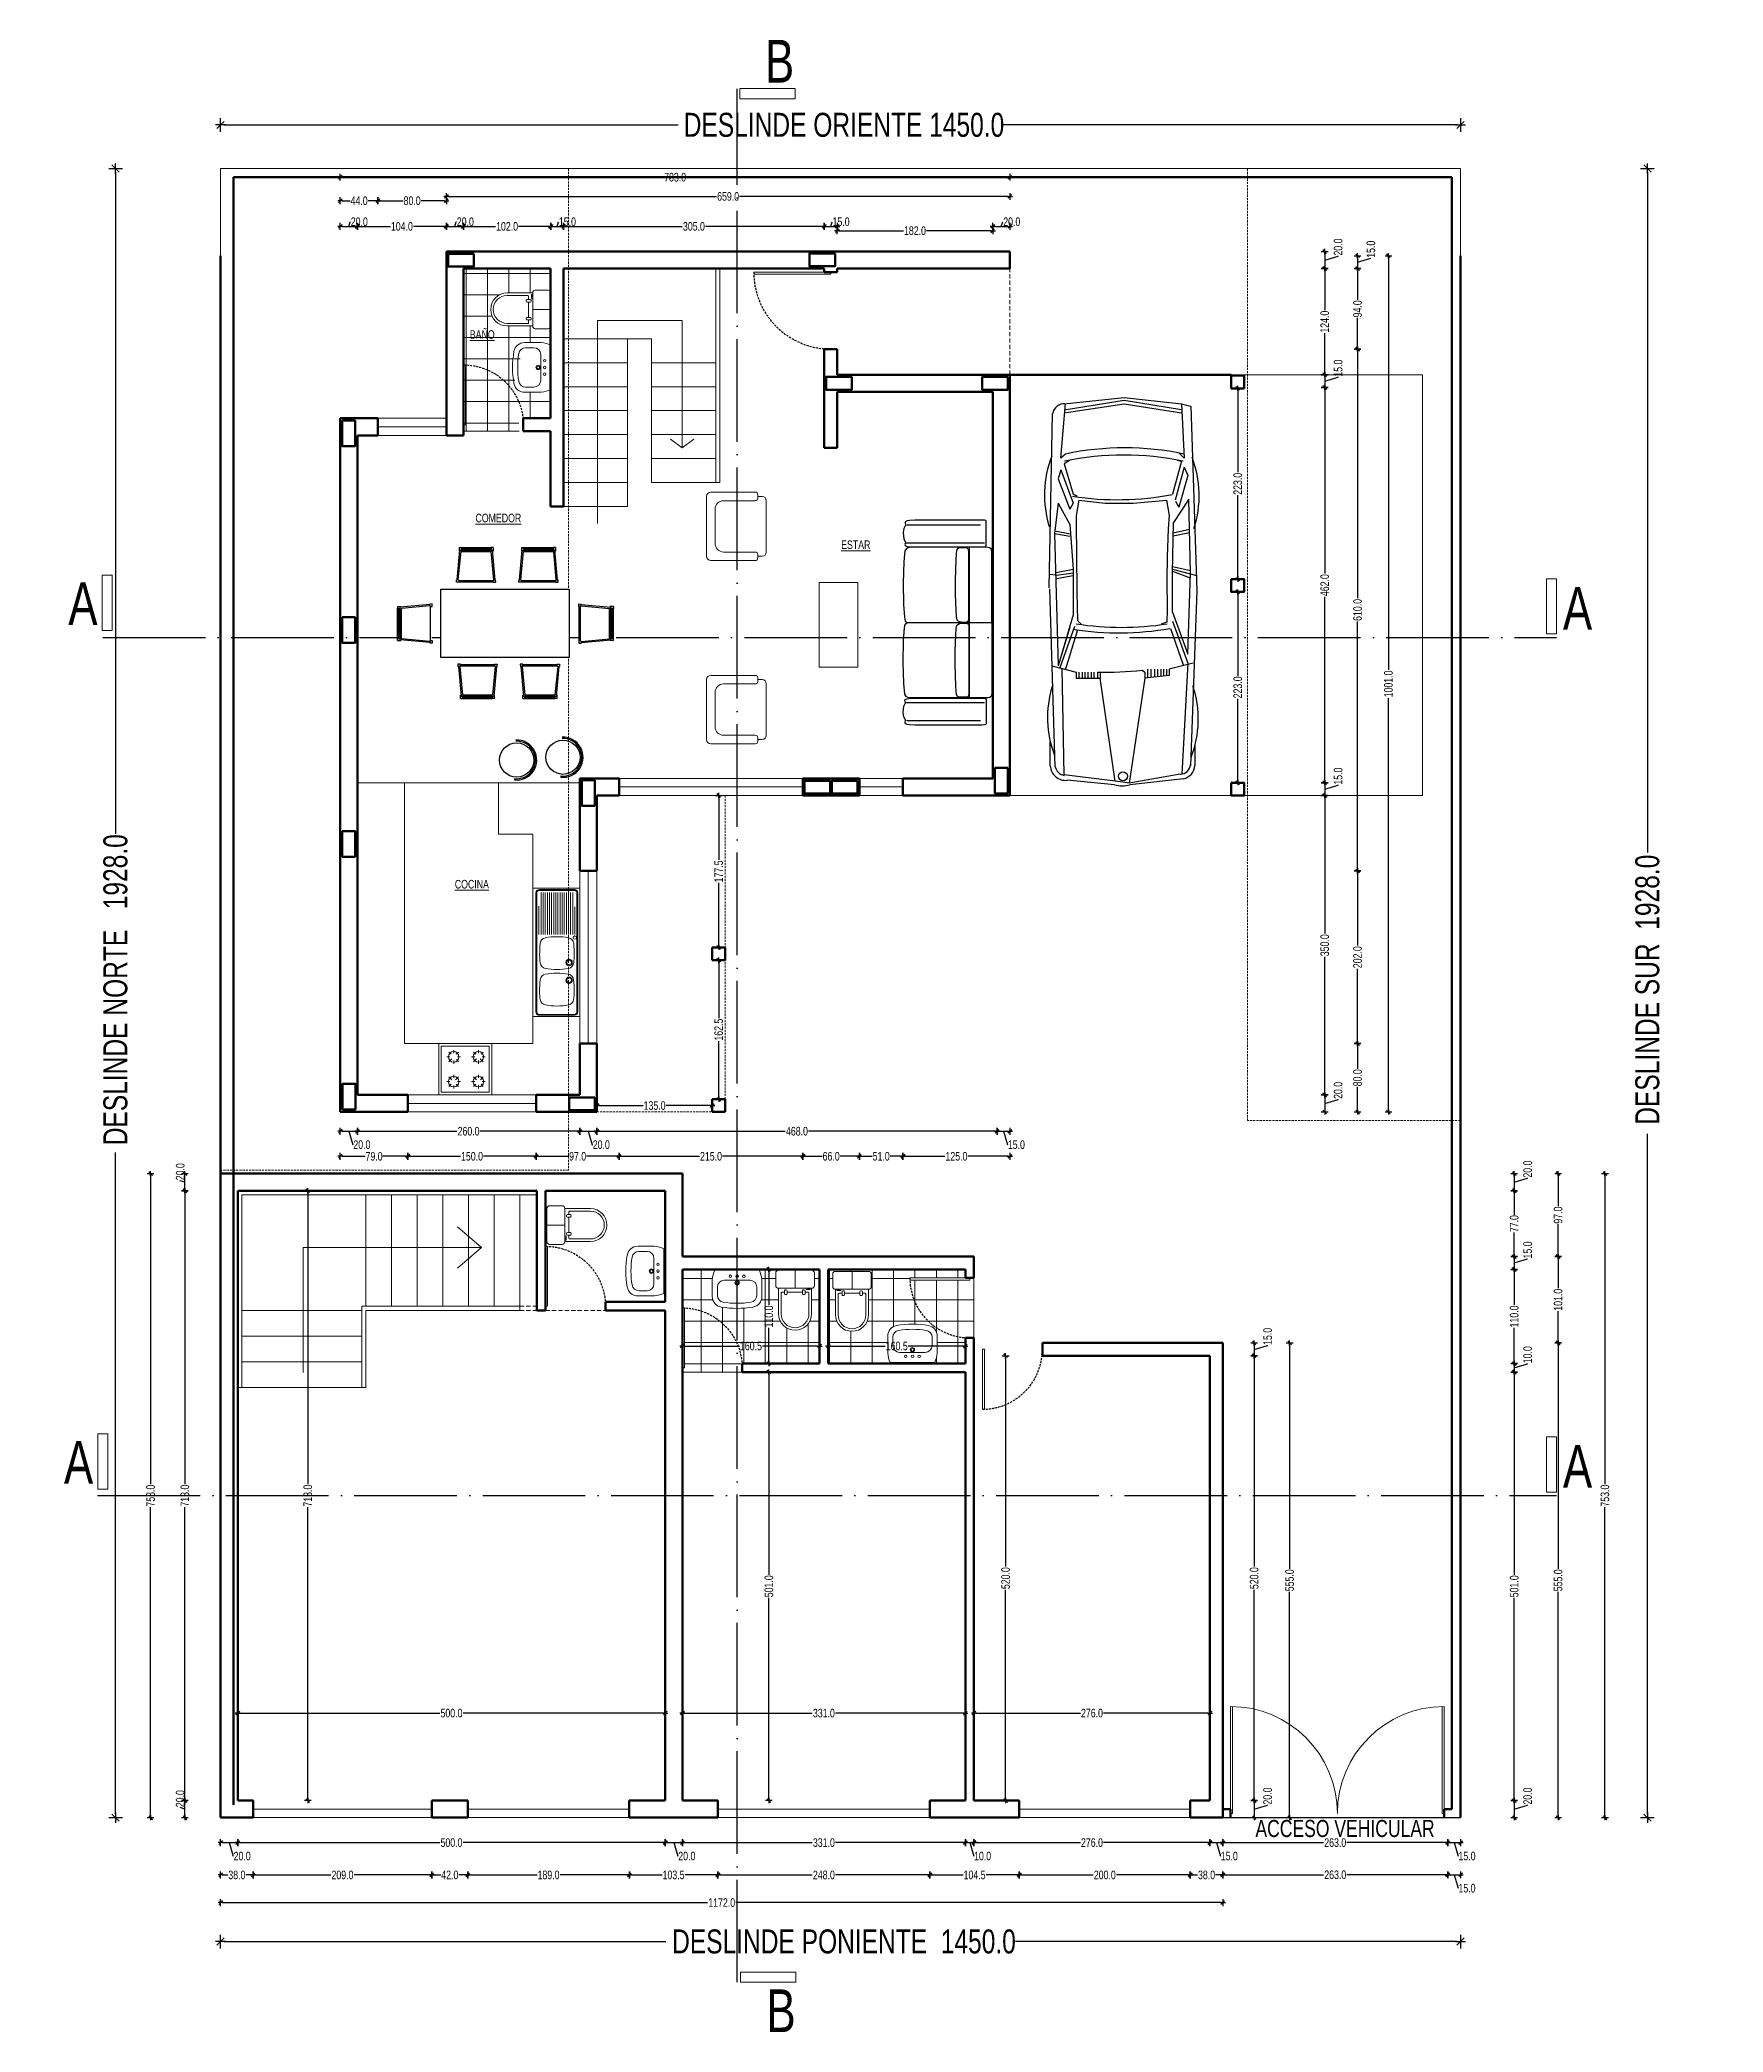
# Model space of a CAD drawing. Header units: centimetres. Extents: x 56177 to 99483, y 493 to 15482.
# Drawn here: x 66002 to 67970, y 6719 to 9048 of the extents above; entities that cross this region are included whole.
import ezdxf

# ---------------------------------------------------------------- set-up
doc = ezdxf.new("R2010")
doc.units = ezdxf.units.CM
doc.header["$MEASUREMENT"] = 0
doc.set_wipeout_variables(frame=1)
for name, pattern in [('ACAD_ISO04W100', [30, 24, -3, 0, -3]), ('CONTINUA', [0]), ('HIDDEN', [0.375, 0.25, -0.125])]:
    doc.linetypes.add(name, pattern=pattern)
for name, color, linetype, lineweight in [('.002', 2, 'Continuous', 20), ('0.1 COTAS', 52, 'Continuous', 13), ('0.15 PROYECCIONES', 6, 'HIDDEN', 15), ('0.15 TEXTOS', 212, 'Continuous', 20), ('0.2 VENTANAS', 2, 'Continuous', 20), ('0.5 MUROS', 1, 'Continuous', 50), ('000.2 GENERAL', 2, 'Continuous', 20)]:
    doc.layers.add(name, color=color, linetype=linetype, lineweight=lineweight)
doc.layers.add('0.10 EJES', color=120, linetype='ACAD_ISO04W100')
doc.layers.add('0.12 PUNTEADA', color=142, linetype='HIDDEN')
doc.layers.add('0.12 MOBILIARIO BLOQUES', color=251, linetype='Continuous', lineweight=13, true_color=0x616161)
for name, color, linetype, true_color in [('COLOR_ GRIS', 253, 'Continuous', 0xb5b5b5), ('COLOR_ NARANJO', 2, 'Continuous', 0xffff14), ('COLOR_ ROJO', 1, 'Continuous', 0xff0000)]:
    doc.layers.add(name, color=color, linetype=linetype, true_color=true_color)
doc.styles.add('NICOLAS 2', font='swisscl.ttf')
doc.dimstyles.new('NICO CMS PEQUEÑAS', dxfattribs={"dimtxt": 10, "dimasz": 2, "dimexe": 0.18, "dimexo": 0.0625, "dimgap": 0.09, "dimtad": 0, "dimdec": 1, "dimzin": 0, "dimdsep": 46, "dimtxsty": 'NICOLAS 2', "dimblk": 'CRUZ2', "dimcen": 0.09, "dimse1": 1, "dimse2": 1, "dimclrd": 256, "dimclrt": 2, "dimadec": 0, "dimazin": 0, "dimtfac": 1, "dimtdec": 1, "dimtofl": 0, "dimtmove": 1, "dimatfit": 2, "dimldrblk": 'CRUZ2', "dimfxl": 1, "dimtolj": 1, "dimtzin": 0, "dimarcsym": 0})

msp = doc.modelspace()

# ---------------------------------------------------------------- texts
at = {"layer": '0.15 TEXTOS', "attachment_point": 1, "style": 'NICOLAS 2'}
for s, insert, char_height, width in [('\\pxqc;{\\H0.5x;B}', (66679.3, 9048.02), 100, 374.7413), ('{\\LBAÑO}', (66504.44, 8708.53), 10, 489.6147), ('{\\LCOMEDOR}', (66511.06, 8493.96), 10, 489.6147), ('{\\LESTAR}', (66938.69, 8462.76), 10, 489.6147), ('\\pxqc;{\\H0.5x;A}', (65864.6, 8413.94), 100, 374.7413), ('\\pxqc;{\\H0.5x;A}', (67612.5, 8408.4), 100, 374.7413), ('{\\LCOCINA}', (66486.9, 8065.85), 10, 489.6147), ('\\pxqc;{\\H0.5x;A}', (65859.52, 7409.94), 100, 374.7413), ('\\pxqc;{\\H0.5x;A}', (67612.5, 7405.23), 100, 374.7413), ('ACCESO VEHICULAR', (67423.18, 6966.87), 20, 489.6147), ('\\pxqc;{\\H0.5x;B}', (66681.08, 6768.73), 100, 374.7413)]:
    msp.add_mtext(s, dxfattribs=dict(at, insert=insert, char_height=char_height, width=width))

# ---------------------------------------------------------------- blocks, each defined once
blk = doc.blocks.new('70i')
at = {"layer": '.002', "ltscale": 200}
for p, q in [((57774.9, 4700.5), (57774.9, 4630.5)), ((57777.4, 4700.5), (57777.4, 4630.5)), ((57777.4, 4630.5), (57774.9, 4630.5))]:
    blk.add_line(p, q, dxfattribs=at)
at = {"layer": '0.12 PUNTEADA', "linetype": 'HIDDEN', "ltscale": 10}
blk.add_arc((57777.4, 4630.5), 70, 90, 180, dxfattribs=at)
blk = doc.blocks.new('COCINA1')
at = {"layer": '0.12 MOBILIARIO BLOQUES'}
for p, q in [((31, 60), (-31, 60)), ((-31, 0), (-31, 60)), ((28, 57), (-28, 57)), ((-28, 3), (-28, 57)), ((28, 3), (28, 57)), ((31, 0), (31, 60)), ((31, 0), (-31, 0)), ((28, 3), (-28, 3))]:
    blk.add_line(p, q, dxfattribs=at)
at = {"layer": '0.12 MOBILIARIO BLOQUES', "linetype": 'CONTINUA'}
for p, q in [((-21.1, 50.1), (-18.6, 47.5)), ((-15.5, 48.8), (-15.5, 52.4)), ((-9.8, 50.1), (-12.4, 47.5)), ((7.8, 50.1), (10.4, 47.6)), ((13.5, 48.9), (13.5, 52.5)), ((19.1, 50.1), (16.6, 47.5)), ((-23.4, 44.5), (-19.8, 44.5)), ((-17.7, 42.3), (-21.1, 38.8)), ((-15.5, 36.5), (-15.5, 40.1)), ((-15.5, 23.5), (-15.5, 19.9)), ((-13.3, 42.3), (-9.8, 38.8)), ((-11.1, 44.5), (-7.5, 44.5)), ((9.1, 44.5), (5.5, 44.5)), ((11.3, 42.3), (7.8, 38.9)), ((13.5, 40.2), (13.5, 36.6)), ((13.5, 23.5), (13.5, 19.9)), ((15.7, 42.3), (19.1, 38.8)), ((21.4, 44.5), (17.8, 44.5)), ((-23.4, 15.5), (-19.8, 15.5)), ((-17.6, 17.7), (-21.1, 21.2)), ((-21.1, 9.9), (-18.5, 12.4)), ((-15.5, 11.2), (-15.5, 7.6)), ((-13.3, 17.7), (-9.8, 21.2)), ((-9.8, 9.9), (-12.4, 12.4)), ((-11.1, 15.5), (-7.5, 15.5)), ((9.1, 15.6), (5.5, 15.6)), ((10.3, 18.7), (7.8, 21.2)), ((7.8, 10), (10.4, 12.5)), ((13.5, 11.2), (13.5, 7.6)), ((15.7, 17.7), (19.1, 21.2)), ((19.1, 9.9), (16.6, 12.5)), ((21.4, 15.5), (17.8, 15.5))]:
    blk.add_line(p, q, dxfattribs=at)
for centre in [(-15.5, 44.5), (13.5, 44.5), (-15.5, 15.5), (13.5, 15.5)]:
    blk.add_circle(centre, 6.16, dxfattribs=at)
blk = doc.blocks.new('WC2')
at = {"layer": '0.12 MOBILIARIO BLOQUES'}
for p, q in [((7905.6, 4945.1), (7875.7, 4945.1)), ((7905.6, 4945.1), (7875.7, 4945.1)), ((7875.7, 4940.8), (7877.1, 4940.8)), ((7877.1, 4938.8), (7875.7, 4938.8)), ((7876.2, 4943.4), (7877.1, 4943.4)), ((7876.2, 4940.8), (7876.2, 4943.4)), ((7877.1, 4943.4), (7877.1, 4940.8)), ((7880.5, 4937.5), (7880.5, 4941.1)), ((7905.6, 4942.1), (7881.5, 4942.1)), ((7905.6, 4942.1), (7881.5, 4942.1)), ((7854.8, 4925.8), (7875.8, 4925.8)), ((7877.7, 4935.5), (7877.7, 4936.5)), ((7877.7, 4914.6), (7877.7, 4915.6)), ((7882.2, 4937.5), (7878.7, 4937.5)), ((7882.2, 4934.5), (7878.7, 4934.5)), ((7882.2, 4916.6), (7878.7, 4916.6)), ((7880.5, 4916.6), (7880.5, 4934.5)), ((7883.2, 4935.5), (7883.2, 4936.5)), ((7883.2, 4914.6), (7883.2, 4915.6)), ((7905.6, 4906.5), (7875.7, 4906.5)), ((7905.6, 4906.5), (7875.7, 4906.5)), ((7882.2, 4913.6), (7878.7, 4913.6)), ((7880.5, 4910.5), (7880.5, 4913.6)), ((7905.6, 4909.5), (7881.5, 4909.5)), ((7905.6, 4909.5), (7881.5, 4909.5))]:
    blk.add_line(p, q, dxfattribs=at)
blk.add_lwpolyline([(7875.7, 4906.3, -0.414214), (7872.7, 4903.3), (7857.8, 4903.3, -0.414214), (7854.8, 4906.3), (7854.8, 4945.4, -0.414214), (7857.8, 4948.4), (7872.7, 4948.4, -0.414214), (7875.7, 4945.4)], format="xyb", close=True, dxfattribs=at)
for centre, radius, start, end in [((7874.9, 4939.8), 2.41, 335.3637, 24.6363), ((7881.5, 4941.1), 1, 90, 179.9917), ((7905.6, 4925.8), 19.3, 270.2052, 89.7948), ((7905.6, 4925.8), 16.3, 270.2431, 89.7569), ((7878.7, 4936.5), 1, 90, 180), ((7878.7, 4935.5), 1, 180, 270), ((7878.7, 4915.6), 1, 90, 180), ((7882.2, 4936.5), 1, 0, 90), ((7882.2, 4935.5), 1, 270, 0), ((7882.2, 4915.6), 1, 0, 90), ((7878.7, 4914.6), 1, 180, 270), ((7881.5, 4910.5), 1, 179.9917, 270), ((7882.2, 4914.6), 1, 270, 0)]:
    blk.add_arc(centre, radius, start, end, dxfattribs=at)
blk = doc.blocks.new('LV1')
at = {"layer": '0.12 MOBILIARIO BLOQUES'}
for p, q in [((-7.8, 24.9), (1.9, 24.9)), ((9.9, -13.1), (9.9, 16.9)), ((-7.8, -21.1), (1.9, -21.1))]:
    blk.add_line(p, q, dxfattribs=at)
blk.add_lwpolyline([(21.6, -24.2), (21.6, 28, 0.069703), (10.6, 30.9), (-9.1, 30.9, 0.365816), (-21.4, 20.5, 0.084207), (-21.4, -16.7, 0.365816), (-9.1, -27.1), (10.6, -27.1, 0.069703)], format="xyb", close=True, dxfattribs=at)
for centre, radius in [((6.9, 1.9), 2.5), ((6.9, 1.9), 1.65), ((14.6, 9.8), 1.5), ((14.6, 1.9), 1.5), ((14.6, -6), 1.5)]:
    blk.add_circle(centre, radius, dxfattribs=at)
for centre, radius, start, end in [((-7.8, 16.9), 8, 90, 171.1196), ((1.9, 16.9), 8, 0, 90), ((88.2, 1.9), 105.2, 171.1196, 188.8804), ((-7.8, -13.1), 8, 188.8804, 270), ((1.9, -13.1), 8, 270, 0)]:
    blk.add_arc(centre, radius, start, end, dxfattribs=at)
blk = doc.blocks.new('CRUZ2')
at = {"layer": 'COLOR_ NARANJO', "color": 8}
for p, q in [((-1.5, 0), (1.5, 0)), ((0, 2), (0, -2))]:
    blk.add_line(p, q, dxfattribs=at)
at = {"layer": 'COLOR_ NARANJO', "color": 4}
blk.add_lwpolyline([(-1.06, -1.06), (0, 0), (1.06, 1.06)], dxfattribs=at)
blk = doc.blocks.new('*D95')
at = {"layer": '0.1 COTAS', "lineweight": -2, "transparency": 16777216}
for p, q in [((66235, 7091.7), (66469.4, 7091.7)), ((66731, 7091.7), (66496.5, 7091.7))]:
    blk.add_line(p, q, dxfattribs=at)
at = {"layer": 'Defpoints', "color": 0, "transparency": 16777216}
for p in [(66733, 7091.7), (66233, 6989.5), (66733, 6989.5)]:
    blk.add_point(p, dxfattribs=at)
at = {"layer": '0.1 COTAS', "lineweight": -2, "transparency": 16777216, "xscale": 2, "yscale": 2, "zscale": 2, "rotation": 180}
blk.add_blockref('CRUZ2', (66233, 7091.7), dxfattribs=at)
at = {"layer": '0.1 COTAS', "lineweight": -2, "transparency": 16777216, "xscale": 2, "yscale": 2, "zscale": 2}
blk.add_blockref('CRUZ2', (66733, 7091.7), dxfattribs=at)
at = {"layer": '0.1 COTAS', "color": 2, "transparency": 16777216, "insert": (66483, 7091.7), "char_height": 10, "attachment_point": 5, "style": 'NICOLAS 2'}
blk.add_mtext('\\A1;500.0', dxfattribs=at)
blk = doc.blocks.new('*D96')
at = {"layer": '0.1 COTAS', "lineweight": -2, "transparency": 16777216}
for p, q in [((66755, 7091.7), (66904.9, 7091.7)), ((67082, 7091.7), (66932, 7091.7))]:
    blk.add_line(p, q, dxfattribs=at)
at = {"layer": 'Defpoints', "color": 0, "transparency": 16777216}
for p in [(66753, 7091.7), (67084, 7091.7), (67084, 7091.7)]:
    blk.add_point(p, dxfattribs=at)
at = {"layer": '0.1 COTAS', "lineweight": -2, "transparency": 16777216, "xscale": 2, "yscale": 2, "zscale": 2, "rotation": 180}
blk.add_blockref('CRUZ2', (66753, 7091.7), dxfattribs=at)
at = {"layer": '0.1 COTAS', "lineweight": -2, "transparency": 16777216, "xscale": 2, "yscale": 2, "zscale": 2}
blk.add_blockref('CRUZ2', (67084, 7091.7), dxfattribs=at)
at = {"layer": '0.1 COTAS', "color": 2, "transparency": 16777216, "insert": (66918.5, 7091.7), "char_height": 10, "attachment_point": 5, "style": 'NICOLAS 2'}
blk.add_mtext('\\A1;331.0', dxfattribs=at)
blk = doc.blocks.new('*D97')
at = {"layer": '0.1 COTAS', "lineweight": -2, "transparency": 16777216}
for p, q in [((67096, 7091.7), (67218.4, 7091.7)), ((67368, 7091.7), (67245.5, 7091.7))]:
    blk.add_line(p, q, dxfattribs=at)
at = {"layer": 'Defpoints', "color": 0, "transparency": 16777216}
for p in [(67094, 7091.7), (67370, 7091.7), (67370, 7091.7)]:
    blk.add_point(p, dxfattribs=at)
at = {"layer": '0.1 COTAS', "lineweight": -2, "transparency": 16777216, "xscale": 2, "yscale": 2, "zscale": 2, "rotation": 180}
blk.add_blockref('CRUZ2', (67094, 7091.7), dxfattribs=at)
at = {"layer": '0.1 COTAS', "lineweight": -2, "transparency": 16777216, "xscale": 2, "yscale": 2, "zscale": 2}
blk.add_blockref('CRUZ2', (67370, 7091.7), dxfattribs=at)
at = {"layer": '0.1 COTAS', "color": 2, "transparency": 16777216, "insert": (67232, 7091.7), "char_height": 10, "attachment_point": 5, "style": 'NICOLAS 2'}
blk.add_mtext('\\A1;276.0', dxfattribs=at)
blk = doc.blocks.new('*D98')
at = {"layer": '0.1 COTAS', "lineweight": -2, "transparency": 16777216}
for p, q in [((66315, 7700.5), (66315, 7359.5)), ((66315, 6991.5), (66315, 7332.5))]:
    blk.add_line(p, q, dxfattribs=at)
at = {"layer": 'Defpoints', "color": 0, "transparency": 16777216}
for p in [(66251, 7702.5), (66315, 7702.5), (66251, 6989.5)]:
    blk.add_point(p, dxfattribs=at)
at = {"layer": '0.1 COTAS', "lineweight": -2, "transparency": 16777216, "xscale": 2, "yscale": 2, "zscale": 2}
for p, rotation in [((66315, 7702.5), 90), ((66315, 6989.5), 270)]:
    blk.add_blockref('CRUZ2', p, dxfattribs=dict(at, rotation=rotation))
at = {"layer": '0.1 COTAS', "color": 2, "transparency": 16777216, "insert": (66315, 7346), "char_height": 10, "attachment_point": 5, "rotation": 90, "style": 'NICOLAS 2'}
blk.add_mtext('\\A1;713.0', dxfattribs=at)
blk = doc.blocks.new('*D99')
at = {"layer": '0.1 COTAS', "lineweight": -2, "transparency": 16777216}
for p, q in [((66854.2, 7488.5), (66854.2, 7253.6)), ((66854.2, 6991.5), (66854.2, 7226.5))]:
    blk.add_line(p, q, dxfattribs=at)
at = {"layer": 'Defpoints', "color": 0, "transparency": 16777216}
for p in [(66823, 7490.5), (66854.2, 7490.5), (66794.5, 6989.5)]:
    blk.add_point(p, dxfattribs=at)
at = {"layer": '0.1 COTAS', "lineweight": -2, "transparency": 16777216, "xscale": 2, "yscale": 2, "zscale": 2}
for p, rotation in [((66854.2, 7490.5), 90), ((66854.2, 6989.5), 270)]:
    blk.add_blockref('CRUZ2', p, dxfattribs=dict(at, rotation=rotation))
at = {"layer": '0.1 COTAS', "color": 2, "transparency": 16777216, "insert": (66854.2, 7240), "char_height": 10, "attachment_point": 5, "rotation": 90, "style": 'NICOLAS 2'}
blk.add_mtext('\\A1;501.0', dxfattribs=at)
blk = doc.blocks.new('*D100')
at = {"layer": '0.1 COTAS', "lineweight": -2, "transparency": 16777216}
for p, q in [((67131, 7507.5), (67131, 7263.1)), ((67131, 6991.5), (67131, 7236))]:
    blk.add_line(p, q, dxfattribs=at)
at = {"layer": 'Defpoints', "color": 0, "transparency": 16777216}
for p in [(67131, 7509.5), (67174, 7509.5), (67147, 6989.5)]:
    blk.add_point(p, dxfattribs=at)
at = {"layer": '0.1 COTAS', "lineweight": -2, "transparency": 16777216, "xscale": 2, "yscale": 2, "zscale": 2}
for p, rotation in [((67131, 7509.5), 90), ((67131, 6989.5), 270)]:
    blk.add_blockref('CRUZ2', p, dxfattribs=dict(at, rotation=rotation))
at = {"layer": '0.1 COTAS', "color": 2, "transparency": 16777216, "insert": (67131, 7249.5), "char_height": 10, "attachment_point": 5, "rotation": 90, "style": 'NICOLAS 2'}
blk.add_mtext('\\A1;520.0', dxfattribs=at)
blk = doc.blocks.new('*D101')
at = {"layer": '0.1 COTAS', "lineweight": -2, "transparency": 16777216}
for p, q in [((66854.1, 7608.5), (66854.1, 7568.9)), ((66854.1, 7502.5), (66854.1, 7542.1))]:
    blk.add_line(p, q, dxfattribs=at)
at = {"layer": 'Defpoints', "color": 0, "transparency": 16777216}
for p in [(66854.1, 7610.5), (66865.2, 7610.5), (66868.2, 7500.5)]:
    blk.add_point(p, dxfattribs=at)
at = {"layer": '0.1 COTAS', "lineweight": -2, "transparency": 16777216, "xscale": 2, "yscale": 2, "zscale": 2}
for p, rotation in [((66854.1, 7610.5), 90), ((66854.1, 7500.5), 270)]:
    blk.add_blockref('CRUZ2', p, dxfattribs=dict(at, rotation=rotation))
at = {"layer": '0.1 COTAS', "color": 2, "transparency": 16777216, "insert": (66854.1, 7555.5), "char_height": 10, "attachment_point": 5, "rotation": 90, "style": 'NICOLAS 2'}
blk.add_mtext('\\A1;110.0', dxfattribs=at)
blk = doc.blocks.new('*D102')
at = {"layer": '0.1 COTAS', "lineweight": -2, "transparency": 16777216}
for p, q in [((66925.5, 7520.9), (66990.3, 7520.9)), ((67082, 7520.9), (67017.1, 7520.9))]:
    blk.add_line(p, q, dxfattribs=at)
at = {"layer": 'Defpoints', "color": 0, "transparency": 16777216}
for p in [(66923.5, 7500.5), (67084, 7520.9), (67084, 7500.5)]:
    blk.add_point(p, dxfattribs=at)
at = {"layer": '0.1 COTAS', "lineweight": -2, "transparency": 16777216, "xscale": 2, "yscale": 2, "zscale": 2, "rotation": 180}
blk.add_blockref('CRUZ2', (66923.5, 7520.9), dxfattribs=at)
at = {"layer": '0.1 COTAS', "lineweight": -2, "transparency": 16777216, "xscale": 2, "yscale": 2, "zscale": 2}
blk.add_blockref('CRUZ2', (67084, 7520.9), dxfattribs=at)
at = {"layer": '0.1 COTAS', "color": 2, "transparency": 16777216, "insert": (67003.7, 7520.9), "char_height": 10, "attachment_point": 5, "style": 'NICOLAS 2'}
blk.add_mtext('\\A1;160.5', dxfattribs=at)
blk = doc.blocks.new('*D103')
at = {"layer": '0.1 COTAS', "lineweight": -2, "transparency": 16777216}
for p, q in [((66755, 7520.9), (66819.8, 7520.9)), ((66911.5, 7520.9), (66846.6, 7520.9))]:
    blk.add_line(p, q, dxfattribs=at)
at = {"layer": 'Defpoints', "color": 0, "transparency": 16777216}
for p in [(66753, 7520.9), (66753, 7520.9), (66913.5, 7520.9)]:
    blk.add_point(p, dxfattribs=at)
at = {"layer": '0.1 COTAS', "lineweight": -2, "transparency": 16777216, "xscale": 2, "yscale": 2, "zscale": 2, "rotation": 180}
blk.add_blockref('CRUZ2', (66753, 7520.9), dxfattribs=at)
at = {"layer": '0.1 COTAS', "lineweight": -2, "transparency": 16777216, "xscale": 2, "yscale": 2, "zscale": 2}
blk.add_blockref('CRUZ2', (66913.5, 7520.9), dxfattribs=at)
at = {"layer": '0.1 COTAS', "color": 2, "transparency": 16777216, "insert": (66833.2, 7520.9), "char_height": 10, "attachment_point": 5, "style": 'NICOLAS 2'}
blk.add_mtext('\\A1;160.5', dxfattribs=at)
blk = doc.blocks.new('*D106')
at = {"layer": '0.1 COTAS', "lineweight": -2, "transparency": 16777216}
for p, q in [((66215, 6940.3), (66231, 6940.3)), ((66223, 6940.3), (66227.7, 6924.6)), ((66227.7, 6924.6), (66227.8, 6924.6))]:
    blk.add_line(p, q, dxfattribs=at)
at = {"layer": 'Defpoints', "color": 0, "transparency": 16777216}
for p in [(66233, 6989.5), (66213, 6969.5), (66233, 6940.3)]:
    blk.add_point(p, dxfattribs=at)
at = {"layer": '0.1 COTAS', "lineweight": -2, "transparency": 16777216, "xscale": 2, "yscale": 2, "zscale": 2, "rotation": 180}
blk.add_blockref('CRUZ2', (66213, 6940.3), dxfattribs=at)
at = {"layer": '0.1 COTAS', "lineweight": -2, "transparency": 16777216, "xscale": 2, "yscale": 2, "zscale": 2}
blk.add_blockref('CRUZ2', (66233, 6940.3), dxfattribs=at)
at = {"layer": '0.1 COTAS', "color": 2, "transparency": 16777216, "insert": (66238.2, 6924.6), "char_height": 10, "attachment_point": 5, "style": 'NICOLAS 2'}
blk.add_mtext('\\A1;20.0', dxfattribs=at)
blk = doc.blocks.new('*D107')
at = {"layer": '0.1 COTAS', "lineweight": -2, "transparency": 16777216}
for p, q in [((66235, 6940.3), (66469.4, 6940.3)), ((66731, 6940.3), (66496.5, 6940.3))]:
    blk.add_line(p, q, dxfattribs=at)
at = {"layer": 'Defpoints', "color": 0, "transparency": 16777216}
for p in [(66233, 6989.5), (66733, 6989.5), (66733, 6940.3)]:
    blk.add_point(p, dxfattribs=at)
at = {"layer": '0.1 COTAS', "lineweight": -2, "transparency": 16777216, "xscale": 2, "yscale": 2, "zscale": 2, "rotation": 180}
blk.add_blockref('CRUZ2', (66233, 6940.3), dxfattribs=at)
at = {"layer": '0.1 COTAS', "lineweight": -2, "transparency": 16777216, "xscale": 2, "yscale": 2, "zscale": 2}
blk.add_blockref('CRUZ2', (66733, 6940.3), dxfattribs=at)
at = {"layer": '0.1 COTAS', "color": 2, "transparency": 16777216, "insert": (66483, 6940.3), "char_height": 10, "attachment_point": 5, "style": 'NICOLAS 2'}
blk.add_mtext('\\A1;500.0', dxfattribs=at)
blk = doc.blocks.new('*D108')
at = {"layer": '0.1 COTAS', "lineweight": -2, "transparency": 16777216}
for p, q in [((66735, 6940.3), (66751, 6940.3)), ((66743, 6940.3), (66747.7, 6924.6)), ((66747.7, 6924.6), (66747.8, 6924.6))]:
    blk.add_line(p, q, dxfattribs=at)
at = {"layer": 'Defpoints', "color": 0, "transparency": 16777216}
for p in [(66733, 6989.5), (66753, 6989.5), (66753, 6940.3)]:
    blk.add_point(p, dxfattribs=at)
at = {"layer": '0.1 COTAS', "lineweight": -2, "transparency": 16777216, "xscale": 2, "yscale": 2, "zscale": 2, "rotation": 180}
blk.add_blockref('CRUZ2', (66733, 6940.3), dxfattribs=at)
at = {"layer": '0.1 COTAS', "lineweight": -2, "transparency": 16777216, "xscale": 2, "yscale": 2, "zscale": 2}
blk.add_blockref('CRUZ2', (66753, 6940.3), dxfattribs=at)
at = {"layer": '0.1 COTAS', "color": 2, "transparency": 16777216, "insert": (66758.2, 6924.6), "char_height": 10, "attachment_point": 5, "style": 'NICOLAS 2'}
blk.add_mtext('\\A1;20.0', dxfattribs=at)
blk = doc.blocks.new('*D109')
at = {"layer": '0.1 COTAS', "lineweight": -2, "transparency": 16777216}
for p, q in [((66755, 6940.3), (66904.9, 6940.3)), ((67082, 6940.3), (66932, 6940.3))]:
    blk.add_line(p, q, dxfattribs=at)
at = {"layer": 'Defpoints', "color": 0, "transparency": 16777216}
for p in [(66753, 6989.5), (67084, 6989.5), (67084, 6940.3)]:
    blk.add_point(p, dxfattribs=at)
at = {"layer": '0.1 COTAS', "lineweight": -2, "transparency": 16777216, "xscale": 2, "yscale": 2, "zscale": 2, "rotation": 180}
blk.add_blockref('CRUZ2', (66753, 6940.3), dxfattribs=at)
at = {"layer": '0.1 COTAS', "lineweight": -2, "transparency": 16777216, "xscale": 2, "yscale": 2, "zscale": 2}
blk.add_blockref('CRUZ2', (67084, 6940.3), dxfattribs=at)
at = {"layer": '0.1 COTAS', "color": 2, "transparency": 16777216, "insert": (66918.5, 6940.3), "char_height": 10, "attachment_point": 5, "style": 'NICOLAS 2'}
blk.add_mtext('\\A1;331.0', dxfattribs=at)
blk = doc.blocks.new('*D110')
at = {"layer": '0.1 COTAS', "lineweight": -2, "transparency": 16777216}
for p, q in [((67086, 6940.3), (67092, 6940.3)), ((67089, 6940.3), (67093.7, 6924.6)), ((67093.7, 6924.6), (67093.8, 6924.6))]:
    blk.add_line(p, q, dxfattribs=at)
at = {"layer": 'Defpoints', "color": 0, "transparency": 16777216}
for p in [(67084, 6989.5), (67094, 6989.5), (67094, 6940.3)]:
    blk.add_point(p, dxfattribs=at)
at = {"layer": '0.1 COTAS', "lineweight": -2, "transparency": 16777216, "xscale": 2, "yscale": 2, "zscale": 2, "rotation": 180}
blk.add_blockref('CRUZ2', (67084, 6940.3), dxfattribs=at)
at = {"layer": '0.1 COTAS', "lineweight": -2, "transparency": 16777216, "xscale": 2, "yscale": 2, "zscale": 2}
blk.add_blockref('CRUZ2', (67094, 6940.3), dxfattribs=at)
at = {"layer": '0.1 COTAS', "color": 2, "transparency": 16777216, "insert": (67104.1, 6924.6), "char_height": 10, "attachment_point": 5, "style": 'NICOLAS 2'}
blk.add_mtext('\\A1;10.0', dxfattribs=at)
blk = doc.blocks.new('*D111')
at = {"layer": '0.1 COTAS', "lineweight": -2, "transparency": 16777216}
for p, q in [((67096, 6940.3), (67218.4, 6940.3)), ((67368, 6940.3), (67245.5, 6940.3))]:
    blk.add_line(p, q, dxfattribs=at)
at = {"layer": 'Defpoints', "color": 0, "transparency": 16777216}
for p in [(67094, 6989.5), (67370, 6989.5), (67370, 6940.3)]:
    blk.add_point(p, dxfattribs=at)
at = {"layer": '0.1 COTAS', "lineweight": -2, "transparency": 16777216, "xscale": 2, "yscale": 2, "zscale": 2, "rotation": 180}
blk.add_blockref('CRUZ2', (67094, 6940.3), dxfattribs=at)
at = {"layer": '0.1 COTAS', "lineweight": -2, "transparency": 16777216, "xscale": 2, "yscale": 2, "zscale": 2}
blk.add_blockref('CRUZ2', (67370, 6940.3), dxfattribs=at)
at = {"layer": '0.1 COTAS', "color": 2, "transparency": 16777216, "insert": (67232, 6940.3), "char_height": 10, "attachment_point": 5, "style": 'NICOLAS 2'}
blk.add_mtext('\\A1;276.0', dxfattribs=at)
blk = doc.blocks.new('*D112')
at = {"layer": '0.1 COTAS', "lineweight": -2, "transparency": 16777216}
for p, q in [((67372, 6940.3), (67383, 6940.3)), ((67377.5, 6940.3), (67382.2, 6924.6)), ((67382.2, 6924.6), (67382.3, 6924.6))]:
    blk.add_line(p, q, dxfattribs=at)
at = {"layer": 'Defpoints', "color": 0, "transparency": 16777216}
for p in [(67370, 6989.5), (67385, 6969.5), (67385, 6940.3)]:
    blk.add_point(p, dxfattribs=at)
at = {"layer": '0.1 COTAS', "lineweight": -2, "transparency": 16777216, "xscale": 2, "yscale": 2, "zscale": 2, "rotation": 180}
blk.add_blockref('CRUZ2', (67370, 6940.3), dxfattribs=at)
at = {"layer": '0.1 COTAS', "lineweight": -2, "transparency": 16777216, "xscale": 2, "yscale": 2, "zscale": 2}
blk.add_blockref('CRUZ2', (67385, 6940.3), dxfattribs=at)
at = {"layer": '0.1 COTAS', "color": 2, "transparency": 16777216, "insert": (67392.6, 6924.6), "char_height": 10, "attachment_point": 5, "style": 'NICOLAS 2'}
blk.add_mtext('\\A1;15.0', dxfattribs=at)
blk = doc.blocks.new('*D113')
at = {"layer": '0.1 COTAS', "lineweight": -2, "transparency": 16777216}
for p, q in [((67387, 6940.3), (67502.9, 6940.3)), ((67646, 6940.3), (67530, 6940.3))]:
    blk.add_line(p, q, dxfattribs=at)
at = {"layer": 'Defpoints', "color": 0, "transparency": 16777216}
for p in [(67385, 6969.5), (67648, 6969.5), (67648, 6940.3)]:
    blk.add_point(p, dxfattribs=at)
at = {"layer": '0.1 COTAS', "lineweight": -2, "transparency": 16777216, "xscale": 2, "yscale": 2, "zscale": 2, "rotation": 180}
blk.add_blockref('CRUZ2', (67385, 6940.3), dxfattribs=at)
at = {"layer": '0.1 COTAS', "lineweight": -2, "transparency": 16777216, "xscale": 2, "yscale": 2, "zscale": 2}
blk.add_blockref('CRUZ2', (67648, 6940.3), dxfattribs=at)
at = {"layer": '0.1 COTAS', "color": 2, "transparency": 16777216, "insert": (67516.5, 6940.3), "char_height": 10, "attachment_point": 5, "style": 'NICOLAS 2'}
blk.add_mtext('\\A1;263.0', dxfattribs=at)
blk = doc.blocks.new('*D114')
at = {"layer": '0.1 COTAS', "lineweight": -2, "transparency": 16777216}
for p, q in [((67650, 6940.3), (67661, 6940.3)), ((67655.5, 6940.3), (67660.2, 6924.6)), ((67660.2, 6924.6), (67660.3, 6924.6))]:
    blk.add_line(p, q, dxfattribs=at)
at = {"layer": 'Defpoints', "color": 0, "transparency": 16777216}
for p in [(67648, 6969.5), (67663, 6969.5), (67663, 6940.3)]:
    blk.add_point(p, dxfattribs=at)
at = {"layer": '0.1 COTAS', "lineweight": -2, "transparency": 16777216, "xscale": 2, "yscale": 2, "zscale": 2, "rotation": 180}
blk.add_blockref('CRUZ2', (67648, 6940.3), dxfattribs=at)
at = {"layer": '0.1 COTAS', "lineweight": -2, "transparency": 16777216, "xscale": 2, "yscale": 2, "zscale": 2}
blk.add_blockref('CRUZ2', (67663, 6940.3), dxfattribs=at)
at = {"layer": '0.1 COTAS', "color": 2, "transparency": 16777216, "insert": (67670.6, 6924.6), "char_height": 10, "attachment_point": 5, "style": 'NICOLAS 2'}
blk.add_mtext('\\A1;15.0', dxfattribs=at)
blk = doc.blocks.new('*D115')
at = {"layer": '0.1 COTAS', "lineweight": -2, "transparency": 16777216}
for p, q in [((66215, 6902.5), (66221.6, 6902.5)), ((66249, 6902.5), (66242.4, 6902.5))]:
    blk.add_line(p, q, dxfattribs=at)
at = {"layer": 'Defpoints', "color": 0, "transparency": 16777216}
for p in [(66213, 6969.5), (66251, 6969.5), (66251, 6902.5)]:
    blk.add_point(p, dxfattribs=at)
at = {"layer": '0.1 COTAS', "lineweight": -2, "transparency": 16777216, "xscale": 2, "yscale": 2, "zscale": 2, "rotation": 180}
blk.add_blockref('CRUZ2', (66213, 6902.5), dxfattribs=at)
at = {"layer": '0.1 COTAS', "lineweight": -2, "transparency": 16777216, "xscale": 2, "yscale": 2, "zscale": 2}
blk.add_blockref('CRUZ2', (66251, 6902.5), dxfattribs=at)
at = {"layer": '0.1 COTAS', "color": 2, "transparency": 16777216, "insert": (66232, 6902.5), "char_height": 10, "attachment_point": 5, "style": 'NICOLAS 2'}
blk.add_mtext('\\A1;38.0', dxfattribs=at)
blk = doc.blocks.new('*D116')
at = {"layer": '0.1 COTAS', "lineweight": -2, "transparency": 16777216}
for p, q in [((66253, 6902.5), (66341.9, 6902.5)), ((66458, 6902.5), (66369, 6902.5))]:
    blk.add_line(p, q, dxfattribs=at)
at = {"layer": 'Defpoints', "color": 0, "transparency": 16777216}
for p in [(66251, 6969.5), (66460, 6969.5), (66460, 6902.5)]:
    blk.add_point(p, dxfattribs=at)
at = {"layer": '0.1 COTAS', "lineweight": -2, "transparency": 16777216, "xscale": 2, "yscale": 2, "zscale": 2, "rotation": 180}
blk.add_blockref('CRUZ2', (66251, 6902.5), dxfattribs=at)
at = {"layer": '0.1 COTAS', "lineweight": -2, "transparency": 16777216, "xscale": 2, "yscale": 2, "zscale": 2}
blk.add_blockref('CRUZ2', (66460, 6902.5), dxfattribs=at)
at = {"layer": '0.1 COTAS', "color": 2, "transparency": 16777216, "insert": (66355.5, 6902.5), "char_height": 10, "attachment_point": 5, "style": 'NICOLAS 2'}
blk.add_mtext('\\A1;209.0', dxfattribs=at)
blk = doc.blocks.new('*D117')
at = {"layer": '0.1 COTAS', "lineweight": -2, "transparency": 16777216}
for p, q in [((66462, 6902.5), (66470.5, 6902.5)), ((66500, 6902.5), (66491.4, 6902.5))]:
    blk.add_line(p, q, dxfattribs=at)
at = {"layer": 'Defpoints', "color": 0, "transparency": 16777216}
for p in [(66460, 6969.5), (66502, 6969.5), (66502, 6902.5)]:
    blk.add_point(p, dxfattribs=at)
at = {"layer": '0.1 COTAS', "lineweight": -2, "transparency": 16777216, "xscale": 2, "yscale": 2, "zscale": 2, "rotation": 180}
blk.add_blockref('CRUZ2', (66460, 6902.5), dxfattribs=at)
at = {"layer": '0.1 COTAS', "lineweight": -2, "transparency": 16777216, "xscale": 2, "yscale": 2, "zscale": 2}
blk.add_blockref('CRUZ2', (66502, 6902.5), dxfattribs=at)
at = {"layer": '0.1 COTAS', "color": 2, "transparency": 16777216, "insert": (66481, 6902.5), "char_height": 10, "attachment_point": 5, "style": 'NICOLAS 2'}
blk.add_mtext('\\A1;42.0', dxfattribs=at)
blk = doc.blocks.new('*D118')
at = {"layer": '0.1 COTAS', "lineweight": -2, "transparency": 16777216}
for p, q in [((66504, 6902.5), (66583.1, 6902.5)), ((66689, 6902.5), (66609.9, 6902.5))]:
    blk.add_line(p, q, dxfattribs=at)
at = {"layer": 'Defpoints', "color": 0, "transparency": 16777216}
for p in [(66502, 6969.5), (66691, 6969.5), (66691, 6902.5)]:
    blk.add_point(p, dxfattribs=at)
at = {"layer": '0.1 COTAS', "lineweight": -2, "transparency": 16777216, "xscale": 2, "yscale": 2, "zscale": 2, "rotation": 180}
blk.add_blockref('CRUZ2', (66502, 6902.5), dxfattribs=at)
at = {"layer": '0.1 COTAS', "lineweight": -2, "transparency": 16777216, "xscale": 2, "yscale": 2, "zscale": 2}
blk.add_blockref('CRUZ2', (66691, 6902.5), dxfattribs=at)
at = {"layer": '0.1 COTAS', "color": 2, "transparency": 16777216, "insert": (66596.5, 6902.5), "char_height": 10, "attachment_point": 5, "style": 'NICOLAS 2'}
blk.add_mtext('\\A1;189.0', dxfattribs=at)
blk = doc.blocks.new('*D119')
at = {"layer": '0.1 COTAS', "lineweight": -2, "transparency": 16777216}
for p, q in [((66693, 6902.5), (66729.3, 6902.5)), ((66792.5, 6902.5), (66756.1, 6902.5))]:
    blk.add_line(p, q, dxfattribs=at)
at = {"layer": 'Defpoints', "color": 0, "transparency": 16777216}
for p in [(66691, 6969.5), (66794.5, 6969.5), (66794.5, 6902.5)]:
    blk.add_point(p, dxfattribs=at)
at = {"layer": '0.1 COTAS', "lineweight": -2, "transparency": 16777216, "xscale": 2, "yscale": 2, "zscale": 2, "rotation": 180}
blk.add_blockref('CRUZ2', (66691, 6902.5), dxfattribs=at)
at = {"layer": '0.1 COTAS', "lineweight": -2, "transparency": 16777216, "xscale": 2, "yscale": 2, "zscale": 2}
blk.add_blockref('CRUZ2', (66794.5, 6902.5), dxfattribs=at)
at = {"layer": '0.1 COTAS', "color": 2, "transparency": 16777216, "insert": (66742.7, 6902.5), "char_height": 10, "attachment_point": 5, "style": 'NICOLAS 2'}
blk.add_mtext('\\A1;103.5', dxfattribs=at)
blk = doc.blocks.new('*D120')
at = {"layer": '0.1 COTAS', "lineweight": -2, "transparency": 16777216}
for p, q in [((66796.5, 6902.5), (66904.9, 6902.5)), ((67040.5, 6902.5), (66932, 6902.5))]:
    blk.add_line(p, q, dxfattribs=at)
at = {"layer": 'Defpoints', "color": 0, "transparency": 16777216}
for p in [(66794.5, 6969.5), (67042.5, 6969.5), (67042.5, 6902.5)]:
    blk.add_point(p, dxfattribs=at)
at = {"layer": '0.1 COTAS', "lineweight": -2, "transparency": 16777216, "xscale": 2, "yscale": 2, "zscale": 2, "rotation": 180}
blk.add_blockref('CRUZ2', (66794.5, 6902.5), dxfattribs=at)
at = {"layer": '0.1 COTAS', "lineweight": -2, "transparency": 16777216, "xscale": 2, "yscale": 2, "zscale": 2}
blk.add_blockref('CRUZ2', (67042.5, 6902.5), dxfattribs=at)
at = {"layer": '0.1 COTAS', "color": 2, "transparency": 16777216, "insert": (66918.5, 6902.5), "char_height": 10, "attachment_point": 5, "style": 'NICOLAS 2'}
blk.add_mtext('\\A1;248.0', dxfattribs=at)
blk = doc.blocks.new('*D121')
at = {"layer": '0.1 COTAS', "lineweight": -2, "transparency": 16777216}
for p, q in [((67044.5, 6902.5), (67081.3, 6902.5)), ((67145, 6902.5), (67108.1, 6902.5))]:
    blk.add_line(p, q, dxfattribs=at)
at = {"layer": 'Defpoints', "color": 0, "transparency": 16777216}
for p in [(67042.5, 6969.5), (67147, 6969.5), (67147, 6902.5)]:
    blk.add_point(p, dxfattribs=at)
at = {"layer": '0.1 COTAS', "lineweight": -2, "transparency": 16777216, "xscale": 2, "yscale": 2, "zscale": 2, "rotation": 180}
blk.add_blockref('CRUZ2', (67042.5, 6902.5), dxfattribs=at)
at = {"layer": '0.1 COTAS', "lineweight": -2, "transparency": 16777216, "xscale": 2, "yscale": 2, "zscale": 2}
blk.add_blockref('CRUZ2', (67147, 6902.5), dxfattribs=at)
at = {"layer": '0.1 COTAS', "color": 2, "transparency": 16777216, "insert": (67094.7, 6902.5), "char_height": 10, "attachment_point": 5, "style": 'NICOLAS 2'}
blk.add_mtext('\\A1;104.5', dxfattribs=at)
blk = doc.blocks.new('*D122')
at = {"layer": '0.1 COTAS', "lineweight": -2, "transparency": 16777216}
for p, q in [((67149, 6902.5), (67233.4, 6902.5)), ((67345, 6902.5), (67260.5, 6902.5))]:
    blk.add_line(p, q, dxfattribs=at)
at = {"layer": 'Defpoints', "color": 0, "transparency": 16777216}
for p in [(67147, 6969.5), (67347, 6969.5), (67347, 6902.5)]:
    blk.add_point(p, dxfattribs=at)
at = {"layer": '0.1 COTAS', "lineweight": -2, "transparency": 16777216, "xscale": 2, "yscale": 2, "zscale": 2, "rotation": 180}
blk.add_blockref('CRUZ2', (67147, 6902.5), dxfattribs=at)
at = {"layer": '0.1 COTAS', "lineweight": -2, "transparency": 16777216, "xscale": 2, "yscale": 2, "zscale": 2}
blk.add_blockref('CRUZ2', (67347, 6902.5), dxfattribs=at)
at = {"layer": '0.1 COTAS', "color": 2, "transparency": 16777216, "insert": (67247, 6902.5), "char_height": 10, "attachment_point": 5, "style": 'NICOLAS 2'}
blk.add_mtext('\\A1;200.0', dxfattribs=at)
blk = doc.blocks.new('*D123')
at = {"layer": '0.1 COTAS', "lineweight": -2, "transparency": 16777216}
for p, q in [((67349, 6902.5), (67355.6, 6902.5)), ((67383, 6902.5), (67376.4, 6902.5))]:
    blk.add_line(p, q, dxfattribs=at)
at = {"layer": 'Defpoints', "color": 0, "transparency": 16777216}
for p in [(67347, 6969.5), (67385, 6969.5), (67385, 6902.5)]:
    blk.add_point(p, dxfattribs=at)
at = {"layer": '0.1 COTAS', "lineweight": -2, "transparency": 16777216, "xscale": 2, "yscale": 2, "zscale": 2, "rotation": 180}
blk.add_blockref('CRUZ2', (67347, 6902.5), dxfattribs=at)
at = {"layer": '0.1 COTAS', "lineweight": -2, "transparency": 16777216, "xscale": 2, "yscale": 2, "zscale": 2}
blk.add_blockref('CRUZ2', (67385, 6902.5), dxfattribs=at)
at = {"layer": '0.1 COTAS', "color": 2, "transparency": 16777216, "insert": (67366, 6902.5), "char_height": 10, "attachment_point": 5, "style": 'NICOLAS 2'}
blk.add_mtext('\\A1;38.0', dxfattribs=at)
blk = doc.blocks.new('*D124')
at = {"layer": '0.1 COTAS', "lineweight": -2, "transparency": 16777216}
for p, q in [((66215, 6870.2), (66782.4, 6870.2)), ((67383, 6870.2), (66815.5, 6870.2))]:
    blk.add_line(p, q, dxfattribs=at)
at = {"layer": 'Defpoints', "color": 0, "transparency": 16777216}
for p in [(66213, 6969.5), (67385, 6969.5), (66213, 6870.2)]:
    blk.add_point(p, dxfattribs=at)
at = {"layer": '0.1 COTAS', "lineweight": -2, "transparency": 16777216, "xscale": 2, "yscale": 2, "zscale": 2, "rotation": 180}
blk.add_blockref('CRUZ2', (66213, 6870.2), dxfattribs=at)
at = {"layer": '0.1 COTAS', "lineweight": -2, "transparency": 16777216, "xscale": 2, "yscale": 2, "zscale": 2}
blk.add_blockref('CRUZ2', (67385, 6870.2), dxfattribs=at)
at = {"layer": '0.1 COTAS', "color": 2, "transparency": 16777216, "insert": (66799, 6870.2), "char_height": 10, "attachment_point": 5, "style": 'NICOLAS 2'}
blk.add_mtext('\\A1;1172.0', dxfattribs=at)
blk = doc.blocks.new('*D125')
at = {"layer": '0.1 COTAS', "lineweight": -2, "transparency": 16777216}
for p, q in [((67387, 6902.7), (67502.9, 6902.7)), ((67646, 6902.7), (67530, 6902.7))]:
    blk.add_line(p, q, dxfattribs=at)
at = {"layer": 'Defpoints', "color": 0, "transparency": 16777216}
for p in [(67385, 6969.5), (67648, 6969.5), (67648, 6902.7)]:
    blk.add_point(p, dxfattribs=at)
at = {"layer": '0.1 COTAS', "lineweight": -2, "transparency": 16777216, "xscale": 2, "yscale": 2, "zscale": 2, "rotation": 180}
blk.add_blockref('CRUZ2', (67385, 6902.7), dxfattribs=at)
at = {"layer": '0.1 COTAS', "lineweight": -2, "transparency": 16777216, "xscale": 2, "yscale": 2, "zscale": 2}
blk.add_blockref('CRUZ2', (67648, 6902.7), dxfattribs=at)
at = {"layer": '0.1 COTAS', "color": 2, "transparency": 16777216, "insert": (67516.5, 6902.7), "char_height": 10, "attachment_point": 5, "style": 'NICOLAS 2'}
blk.add_mtext('\\A1;263.0', dxfattribs=at)
blk = doc.blocks.new('*D126')
at = {"layer": '0.1 COTAS', "lineweight": -2, "transparency": 16777216}
for p, q in [((67650, 6902.7), (67661, 6902.7)), ((67655.5, 6902.7), (67660.2, 6887)), ((67660.2, 6887), (67660.3, 6887))]:
    blk.add_line(p, q, dxfattribs=at)
at = {"layer": 'Defpoints', "color": 0, "transparency": 16777216}
for p in [(67648, 6969.5), (67663, 6969.5), (67663, 6902.7)]:
    blk.add_point(p, dxfattribs=at)
at = {"layer": '0.1 COTAS', "lineweight": -2, "transparency": 16777216, "xscale": 2, "yscale": 2, "zscale": 2, "rotation": 180}
blk.add_blockref('CRUZ2', (67648, 6902.7), dxfattribs=at)
at = {"layer": '0.1 COTAS', "lineweight": -2, "transparency": 16777216, "xscale": 2, "yscale": 2, "zscale": 2}
blk.add_blockref('CRUZ2', (67663, 6902.7), dxfattribs=at)
at = {"layer": '0.1 COTAS', "color": 2, "transparency": 16777216, "insert": (67670.6, 6887), "char_height": 10, "attachment_point": 5, "style": 'NICOLAS 2'}
blk.add_mtext('\\A1;15.0', dxfattribs=at)
blk = doc.blocks.new('*D127')
at = {"layer": '0.1 COTAS', "lineweight": -2, "transparency": 16777216}
for p, q in [((66165.8, 6981.2), (66165.8, 6981.3)), ((66171.2, 6979.5), (66165.8, 6981.2)), ((66171.2, 6971.5), (66171.2, 6987.5))]:
    blk.add_line(p, q, dxfattribs=at)
at = {"layer": 'Defpoints', "color": 0, "transparency": 16777216}
for p in [(66171.2, 6989.5), (66233, 6989.5), (66213, 6969.5)]:
    blk.add_point(p, dxfattribs=at)
at = {"layer": '0.1 COTAS', "lineweight": -2, "transparency": 16777216, "xscale": 2, "yscale": 2, "zscale": 2}
for p, rotation in [((66171.2, 6989.5), 90), ((66171.2, 6969.5), 270)]:
    blk.add_blockref('CRUZ2', p, dxfattribs=dict(at, rotation=rotation))
at = {"layer": '0.1 COTAS', "color": 2, "transparency": 16777216, "insert": (66165.8, 6991.7), "char_height": 10, "attachment_point": 5, "rotation": 90, "style": 'NICOLAS 2'}
blk.add_mtext('\\A1;20.0', dxfattribs=at)
blk = doc.blocks.new('*D128')
at = {"layer": '0.1 COTAS', "lineweight": -2, "transparency": 16777216}
for p, q in [((66171.2, 7700.5), (66171.2, 7359.5)), ((66171.2, 6991.5), (66171.2, 7332.5))]:
    blk.add_line(p, q, dxfattribs=at)
at = {"layer": 'Defpoints', "color": 0, "transparency": 16777216}
for p in [(66171.2, 7702.5), (66233, 7702.5), (66233, 6989.5)]:
    blk.add_point(p, dxfattribs=at)
at = {"layer": '0.1 COTAS', "lineweight": -2, "transparency": 16777216, "xscale": 2, "yscale": 2, "zscale": 2}
for p, rotation in [((66171.2, 7702.5), 90), ((66171.2, 6989.5), 270)]:
    blk.add_blockref('CRUZ2', p, dxfattribs=dict(at, rotation=rotation))
at = {"layer": '0.1 COTAS', "color": 2, "transparency": 16777216, "insert": (66171.2, 7346), "char_height": 10, "attachment_point": 5, "rotation": 90, "style": 'NICOLAS 2'}
blk.add_mtext('\\A1;713.0', dxfattribs=at)
blk = doc.blocks.new('*D129')
at = {"layer": '0.1 COTAS', "lineweight": -2, "transparency": 16777216}
for p, q in [((66165.8, 7714.2), (66165.8, 7714.3)), ((66171.2, 7712.5), (66165.8, 7714.2)), ((66171.2, 7704.5), (66171.2, 7720.5))]:
    blk.add_line(p, q, dxfattribs=at)
at = {"layer": 'Defpoints', "color": 0, "transparency": 16777216}
for p in [(66171.2, 7722.5), (66213, 7722.5), (66233, 7702.5)]:
    blk.add_point(p, dxfattribs=at)
at = {"layer": '0.1 COTAS', "lineweight": -2, "transparency": 16777216, "xscale": 2, "yscale": 2, "zscale": 2}
for p, rotation in [((66171.2, 7722.5), 90), ((66171.2, 7702.5), 270)]:
    blk.add_blockref('CRUZ2', p, dxfattribs=dict(at, rotation=rotation))
at = {"layer": '0.1 COTAS', "color": 2, "transparency": 16777216, "insert": (66165.8, 7724.7), "char_height": 10, "attachment_point": 5, "rotation": 90, "style": 'NICOLAS 2'}
blk.add_mtext('\\A1;20.0', dxfattribs=at)
blk = doc.blocks.new('*D130')
at = {"layer": '0.1 COTAS', "lineweight": -2, "transparency": 16777216}
for p, q in [((66131.1, 7720.5), (66131.1, 7359.5)), ((66131.1, 6971.5), (66131.1, 7332.5))]:
    blk.add_line(p, q, dxfattribs=at)
at = {"layer": 'Defpoints', "color": 0, "transparency": 16777216}
for p in [(66131.1, 7722.5), (66213, 7722.5), (66213, 6969.5)]:
    blk.add_point(p, dxfattribs=at)
at = {"layer": '0.1 COTAS', "lineweight": -2, "transparency": 16777216, "xscale": 2, "yscale": 2, "zscale": 2}
for p, rotation in [((66131.1, 7722.5), 90), ((66131.1, 6969.5), 270)]:
    blk.add_blockref('CRUZ2', p, dxfattribs=dict(at, rotation=rotation))
at = {"layer": '0.1 COTAS', "color": 2, "transparency": 16777216, "insert": (66131.1, 7346), "char_height": 10, "attachment_point": 5, "rotation": 90, "style": 'NICOLAS 2'}
blk.add_mtext('\\A1;753.0', dxfattribs=at)
blk = doc.blocks.new('*D131')
at = {"layer": '0.1 COTAS', "lineweight": -2, "transparency": 16777216}
for p, q in [((67725.8, 7720.5), (67725.8, 7704.5)), ((67725.8, 7712.5), (67741.5, 7717.2)), ((67741.5, 7717.2), (67741.5, 7717.4))]:
    blk.add_line(p, q, dxfattribs=at)
at = {"layer": 'Defpoints', "color": 0, "transparency": 16777216}
for p in [(66753, 7722.5), (66733, 7702.5), (67725.8, 7702.5)]:
    blk.add_point(p, dxfattribs=at)
at = {"layer": '0.1 COTAS', "lineweight": -2, "transparency": 16777216, "xscale": 2, "yscale": 2, "zscale": 2}
for p, rotation in [((67725.8, 7722.5), 90), ((67725.8, 7702.5), 270)]:
    blk.add_blockref('CRUZ2', p, dxfattribs=dict(at, rotation=rotation))
at = {"layer": '0.1 COTAS', "color": 2, "transparency": 16777216, "insert": (67741.5, 7727.8), "char_height": 10, "attachment_point": 5, "rotation": 90, "style": 'NICOLAS 2'}
blk.add_mtext('\\A1;20.0', dxfattribs=at)
blk = doc.blocks.new('*D132')
at = {"layer": '0.1 COTAS', "lineweight": -2, "transparency": 16777216}
for p, q in [((67725.8, 7700.5), (67725.8, 7674.4)), ((67725.8, 7627.5), (67725.8, 7653.7))]:
    blk.add_line(p, q, dxfattribs=at)
at = {"layer": 'Defpoints', "color": 0, "transparency": 16777216}
for p in [(66733, 7702.5), (67094, 7625.5), (67725.8, 7625.5)]:
    blk.add_point(p, dxfattribs=at)
at = {"layer": '0.1 COTAS', "lineweight": -2, "transparency": 16777216, "xscale": 2, "yscale": 2, "zscale": 2}
for p, rotation in [((67725.8, 7702.5), 90), ((67725.8, 7625.5), 270)]:
    blk.add_blockref('CRUZ2', p, dxfattribs=dict(at, rotation=rotation))
at = {"layer": '0.1 COTAS', "color": 2, "transparency": 16777216, "insert": (67725.8, 7664), "char_height": 10, "attachment_point": 5, "rotation": 90, "style": 'NICOLAS 2'}
blk.add_mtext('\\A1;77.0', dxfattribs=at)
blk = doc.blocks.new('*D133')
at = {"layer": '0.1 COTAS', "lineweight": -2, "transparency": 16777216}
for p, q in [((67725.8, 7623.5), (67725.8, 7612.5)), ((67725.8, 7618), (67741.5, 7622.7)), ((67741.5, 7622.7), (67741.5, 7622.9))]:
    blk.add_line(p, q, dxfattribs=at)
at = {"layer": 'Defpoints', "color": 0, "transparency": 16777216}
for p in [(67094, 7625.5), (67084, 7610.5), (67725.8, 7610.5)]:
    blk.add_point(p, dxfattribs=at)
at = {"layer": '0.1 COTAS', "lineweight": -2, "transparency": 16777216, "xscale": 2, "yscale": 2, "zscale": 2}
for p, rotation in [((67725.8, 7625.5), 90), ((67725.8, 7610.5), 270)]:
    blk.add_blockref('CRUZ2', p, dxfattribs=dict(at, rotation=rotation))
at = {"layer": '0.1 COTAS', "color": 2, "transparency": 16777216, "insert": (67741.5, 7633.2), "char_height": 10, "attachment_point": 5, "rotation": 90, "style": 'NICOLAS 2'}
blk.add_mtext('\\A1;15.0', dxfattribs=at)
blk = doc.blocks.new('*D134')
at = {"layer": '0.1 COTAS', "lineweight": -2, "transparency": 16777216}
for p, q in [((67725.8, 7608.5), (67725.8, 7568.9)), ((67725.8, 7502.5), (67725.8, 7542.1))]:
    blk.add_line(p, q, dxfattribs=at)
at = {"layer": 'Defpoints', "color": 0, "transparency": 16777216}
for p in [(67084, 7610.5), (67084, 7500.5), (67725.8, 7500.5)]:
    blk.add_point(p, dxfattribs=at)
at = {"layer": '0.1 COTAS', "lineweight": -2, "transparency": 16777216, "xscale": 2, "yscale": 2, "zscale": 2}
for p, rotation in [((67725.8, 7610.5), 90), ((67725.8, 7500.5), 270)]:
    blk.add_blockref('CRUZ2', p, dxfattribs=dict(at, rotation=rotation))
at = {"layer": '0.1 COTAS', "color": 2, "transparency": 16777216, "insert": (67725.8, 7555.5), "char_height": 10, "attachment_point": 5, "rotation": 90, "style": 'NICOLAS 2'}
blk.add_mtext('\\A1;110.0', dxfattribs=at)
blk = doc.blocks.new('*D135')
at = {"layer": '0.1 COTAS', "lineweight": -2, "transparency": 16777216}
for p, q in [((67741.5, 7500.2), (67741.5, 7500.4)), ((67725.8, 7495.5), (67741.5, 7500.2)), ((67725.8, 7498.5), (67725.8, 7492.5))]:
    blk.add_line(p, q, dxfattribs=at)
at = {"layer": 'Defpoints', "color": 0, "transparency": 16777216}
for p in [(67084, 7500.5), (67084, 7490.5), (67725.8, 7490.5)]:
    blk.add_point(p, dxfattribs=at)
at = {"layer": '0.1 COTAS', "lineweight": -2, "transparency": 16777216, "xscale": 2, "yscale": 2, "zscale": 2}
for p, rotation in [((67725.8, 7500.5), 90), ((67725.8, 7490.5), 270)]:
    blk.add_blockref('CRUZ2', p, dxfattribs=dict(at, rotation=rotation))
at = {"layer": '0.1 COTAS', "color": 2, "transparency": 16777216, "insert": (67741.5, 7510.7), "char_height": 10, "attachment_point": 5, "rotation": 90, "style": 'NICOLAS 2'}
blk.add_mtext('\\A1;10.0', dxfattribs=at)
blk = doc.blocks.new('*D136')
at = {"layer": '0.1 COTAS', "lineweight": -2, "transparency": 16777216}
for p, q in [((67725.8, 7488.5), (67725.8, 7253.6)), ((67725.8, 6991.5), (67725.8, 7226.5))]:
    blk.add_line(p, q, dxfattribs=at)
at = {"layer": 'Defpoints', "color": 0, "transparency": 16777216}
for p in [(67084, 7490.5), (67084, 6989.5), (67725.8, 6989.5)]:
    blk.add_point(p, dxfattribs=at)
at = {"layer": '0.1 COTAS', "lineweight": -2, "transparency": 16777216, "xscale": 2, "yscale": 2, "zscale": 2}
for p, rotation in [((67725.8, 7490.5), 90), ((67725.8, 6989.5), 270)]:
    blk.add_blockref('CRUZ2', p, dxfattribs=dict(at, rotation=rotation))
at = {"layer": '0.1 COTAS', "color": 2, "transparency": 16777216, "insert": (67725.8, 7240), "char_height": 10, "attachment_point": 5, "rotation": 90, "style": 'NICOLAS 2'}
blk.add_mtext('\\A1;501.0', dxfattribs=at)
blk = doc.blocks.new('*D137')
at = {"layer": '0.1 COTAS', "lineweight": -2, "transparency": 16777216}
for p, q in [((67725.8, 6987.5), (67725.8, 6971.5)), ((67725.8, 6979.5), (67741.5, 6984.2)), ((67741.5, 6984.2), (67741.5, 6984.4))]:
    blk.add_line(p, q, dxfattribs=at)
at = {"layer": 'Defpoints', "color": 0, "transparency": 16777216}
for p in [(67084, 6989.5), (67094.7, 6969.5), (67725.8, 6969.5)]:
    blk.add_point(p, dxfattribs=at)
at = {"layer": '0.1 COTAS', "lineweight": -2, "transparency": 16777216, "xscale": 2, "yscale": 2, "zscale": 2}
for p, rotation in [((67725.8, 6989.5), 90), ((67725.8, 6969.5), 270)]:
    blk.add_blockref('CRUZ2', p, dxfattribs=dict(at, rotation=rotation))
at = {"layer": '0.1 COTAS', "color": 2, "transparency": 16777216, "insert": (67741.5, 6994.8), "char_height": 10, "attachment_point": 5, "rotation": 90, "style": 'NICOLAS 2'}
blk.add_mtext('\\A1;20.0', dxfattribs=at)
blk = doc.blocks.new('*D138')
at = {"layer": '0.1 COTAS', "lineweight": -2, "transparency": 16777216}
for p, q in [((67777.1, 7720.5), (67777.1, 7684.4)), ((67777.1, 7627.5), (67777.1, 7663.6))]:
    blk.add_line(p, q, dxfattribs=at)
at = {"layer": 'Defpoints', "color": 0, "transparency": 16777216}
for p in [(66753, 7722.5), (66753, 7625.5), (67777.1, 7625.5)]:
    blk.add_point(p, dxfattribs=at)
at = {"layer": '0.1 COTAS', "lineweight": -2, "transparency": 16777216, "xscale": 2, "yscale": 2, "zscale": 2}
for p, rotation in [((67777.1, 7722.5), 90), ((67777.1, 7625.5), 270)]:
    blk.add_blockref('CRUZ2', p, dxfattribs=dict(at, rotation=rotation))
at = {"layer": '0.1 COTAS', "color": 2, "transparency": 16777216, "insert": (67777.1, 7674), "char_height": 10, "attachment_point": 5, "rotation": 90, "style": 'NICOLAS 2'}
blk.add_mtext('\\A1;97.0', dxfattribs=at)
blk = doc.blocks.new('*D139')
at = {"layer": '0.1 COTAS', "lineweight": -2, "transparency": 16777216}
for p, q in [((67777.1, 7623.5), (67777.1, 7588.4)), ((67777.1, 7526.5), (67777.1, 7561.6))]:
    blk.add_line(p, q, dxfattribs=at)
at = {"layer": 'Defpoints', "color": 0, "transparency": 16777216}
for p in [(66753, 7625.5), (67174, 7524.5), (67777.1, 7524.5)]:
    blk.add_point(p, dxfattribs=at)
at = {"layer": '0.1 COTAS', "lineweight": -2, "transparency": 16777216, "xscale": 2, "yscale": 2, "zscale": 2}
for p, rotation in [((67777.1, 7625.5), 90), ((67777.1, 7524.5), 270)]:
    blk.add_blockref('CRUZ2', p, dxfattribs=dict(at, rotation=rotation))
at = {"layer": '0.1 COTAS', "color": 2, "transparency": 16777216, "insert": (67777.1, 7575), "char_height": 10, "attachment_point": 5, "rotation": 90, "style": 'NICOLAS 2'}
blk.add_mtext('\\A1;101.0', dxfattribs=at)
blk = doc.blocks.new('*D140')
at = {"layer": '0.1 COTAS', "lineweight": -2, "transparency": 16777216}
for p, q in [((67777.1, 7522.5), (67777.1, 7260.6)), ((67777.1, 6971.5), (67777.1, 7233.5))]:
    blk.add_line(p, q, dxfattribs=at)
at = {"layer": 'Defpoints', "color": 0, "transparency": 16777216}
for p in [(67174, 7524.5), (67385, 6969.5), (67777.1, 6969.5)]:
    blk.add_point(p, dxfattribs=at)
at = {"layer": '0.1 COTAS', "lineweight": -2, "transparency": 16777216, "xscale": 2, "yscale": 2, "zscale": 2}
for p, rotation in [((67777.1, 7524.5), 90), ((67777.1, 6969.5), 270)]:
    blk.add_blockref('CRUZ2', p, dxfattribs=dict(at, rotation=rotation))
at = {"layer": '0.1 COTAS', "color": 2, "transparency": 16777216, "insert": (67777.1, 7247), "char_height": 10, "attachment_point": 5, "rotation": 90, "style": 'NICOLAS 2'}
blk.add_mtext('\\A1;555.0', dxfattribs=at)
blk = doc.blocks.new('*D141')
at = {"layer": '0.1 COTAS', "lineweight": -2, "transparency": 16777216}
for p, q in [((67831.9, 7720.5), (67831.9, 7359.5)), ((67831.9, 6971.5), (67831.9, 7332.5))]:
    blk.add_line(p, q, dxfattribs=at)
at = {"layer": 'Defpoints', "color": 0, "transparency": 16777216}
for p in [(66753, 7722.5), (67385, 6969.5), (67831.9, 6969.5)]:
    blk.add_point(p, dxfattribs=at)
at = {"layer": '0.1 COTAS', "lineweight": -2, "transparency": 16777216, "xscale": 2, "yscale": 2, "zscale": 2}
for p, rotation in [((67831.9, 7722.5), 90), ((67831.9, 6969.5), 270)]:
    blk.add_blockref('CRUZ2', p, dxfattribs=dict(at, rotation=rotation))
at = {"layer": '0.1 COTAS', "color": 2, "transparency": 16777216, "insert": (67831.9, 7346), "char_height": 10, "attachment_point": 5, "rotation": 90, "style": 'NICOLAS 2'}
blk.add_mtext('\\A1;753.0', dxfattribs=at)
blk = doc.blocks.new('*D142')
at = {"layer": '0.1 COTAS', "lineweight": -2, "transparency": 16777216}
for p, q in [((67421.7, 7522.5), (67421.7, 7511.5)), ((67421.7, 7517), (67437.4, 7521.7)), ((67437.4, 7521.7), (67437.4, 7521.9))]:
    blk.add_line(p, q, dxfattribs=at)
at = {"layer": 'Defpoints', "color": 0, "transparency": 16777216}
for p in [(67385, 7524.5), (67370, 7509.5), (67421.7, 7509.5)]:
    blk.add_point(p, dxfattribs=at)
at = {"layer": '0.1 COTAS', "lineweight": -2, "transparency": 16777216, "xscale": 2, "yscale": 2, "zscale": 2}
for p, rotation in [((67421.7, 7524.5), 90), ((67421.7, 7509.5), 270)]:
    blk.add_blockref('CRUZ2', p, dxfattribs=dict(at, rotation=rotation))
at = {"layer": '0.1 COTAS', "color": 2, "transparency": 16777216, "insert": (67437.4, 7532.2), "char_height": 10, "attachment_point": 5, "rotation": 90, "style": 'NICOLAS 2'}
blk.add_mtext('\\A1;15.0', dxfattribs=at)
blk = doc.blocks.new('*D143')
at = {"layer": '0.1 COTAS', "lineweight": -2, "transparency": 16777216}
for p, q in [((67421.7, 7507.5), (67421.7, 7263.1)), ((67421.7, 6991.5), (67421.7, 7236))]:
    blk.add_line(p, q, dxfattribs=at)
at = {"layer": 'Defpoints', "color": 0, "transparency": 16777216}
for p in [(67370, 7509.5), (67370, 6989.5), (67421.7, 6989.5)]:
    blk.add_point(p, dxfattribs=at)
at = {"layer": '0.1 COTAS', "lineweight": -2, "transparency": 16777216, "xscale": 2, "yscale": 2, "zscale": 2}
for p, rotation in [((67421.7, 7509.5), 90), ((67421.7, 6989.5), 270)]:
    blk.add_blockref('CRUZ2', p, dxfattribs=dict(at, rotation=rotation))
at = {"layer": '0.1 COTAS', "color": 2, "transparency": 16777216, "insert": (67421.7, 7249.5), "char_height": 10, "attachment_point": 5, "rotation": 90, "style": 'NICOLAS 2'}
blk.add_mtext('\\A1;520.0', dxfattribs=at)
blk = doc.blocks.new('*D144')
at = {"layer": '0.1 COTAS', "lineweight": -2, "transparency": 16777216}
for p, q in [((67421.7, 6987.5), (67421.7, 6971.5)), ((67421.7, 6979.5), (67437.4, 6984.2)), ((67437.4, 6984.2), (67437.4, 6984.4))]:
    blk.add_line(p, q, dxfattribs=at)
at = {"layer": 'Defpoints', "color": 0, "transparency": 16777216}
for p in [(67370, 6989.5), (67385, 6969.5), (67421.7, 6969.5)]:
    blk.add_point(p, dxfattribs=at)
at = {"layer": '0.1 COTAS', "lineweight": -2, "transparency": 16777216, "xscale": 2, "yscale": 2, "zscale": 2}
for p, rotation in [((67421.7, 6989.5), 90), ((67421.7, 6969.5), 270)]:
    blk.add_blockref('CRUZ2', p, dxfattribs=dict(at, rotation=rotation))
at = {"layer": '0.1 COTAS', "color": 2, "transparency": 16777216, "insert": (67437.4, 6994.8), "char_height": 10, "attachment_point": 5, "rotation": 90, "style": 'NICOLAS 2'}
blk.add_mtext('\\A1;20.0', dxfattribs=at)
blk = doc.blocks.new('*D145')
at = {"layer": '0.1 COTAS', "lineweight": -2, "transparency": 16777216}
for p, q in [((67463.1, 7522.5), (67463.1, 7260.6)), ((67463.1, 6971.5), (67463.1, 7233.5))]:
    blk.add_line(p, q, dxfattribs=at)
at = {"layer": 'Defpoints', "color": 0, "transparency": 16777216}
for p in [(67385, 7524.5), (67385, 6969.5), (67463.1, 6969.5)]:
    blk.add_point(p, dxfattribs=at)
at = {"layer": '0.1 COTAS', "lineweight": -2, "transparency": 16777216, "xscale": 2, "yscale": 2, "zscale": 2}
for p, rotation in [((67463.1, 7524.5), 90), ((67463.1, 6969.5), 270)]:
    blk.add_blockref('CRUZ2', p, dxfattribs=dict(at, rotation=rotation))
at = {"layer": '0.1 COTAS', "color": 2, "transparency": 16777216, "insert": (67463.1, 7247), "char_height": 10, "attachment_point": 5, "rotation": 90, "style": 'NICOLAS 2'}
blk.add_mtext('\\A1;555.0', dxfattribs=at)
blk = doc.blocks.new('*D146')
at = {"layer": '0.1 COTAS', "lineweight": -2, "transparency": 16777216}
for p, q in [((66355, 8829.9), (66371, 8829.9)), ((66363, 8829.9), (66364.6, 8835.3)), ((66364.6, 8835.3), (66364.8, 8835.3))]:
    blk.add_line(p, q, dxfattribs=at)
at = {"layer": 'Defpoints', "color": 0, "transparency": 16777216}
for p in [(66373, 8829.9), (66353, 8605.5), (66373, 8590.5)]:
    blk.add_point(p, dxfattribs=at)
at = {"layer": '0.1 COTAS', "lineweight": -2, "transparency": 16777216, "xscale": 2, "yscale": 2, "zscale": 2, "rotation": 180}
blk.add_blockref('CRUZ2', (66353, 8829.9), dxfattribs=at)
at = {"layer": '0.1 COTAS', "lineweight": -2, "transparency": 16777216, "xscale": 2, "yscale": 2, "zscale": 2}
blk.add_blockref('CRUZ2', (66373, 8829.9), dxfattribs=at)
at = {"layer": '0.1 COTAS', "color": 2, "transparency": 16777216, "insert": (66375.2, 8835.3), "char_height": 10, "attachment_point": 5, "style": 'NICOLAS 2'}
blk.add_mtext('\\A1;20.0', dxfattribs=at)
blk = doc.blocks.new('*D147')
at = {"layer": '0.1 COTAS', "lineweight": -2, "transparency": 16777216}
for p, q in [((66375, 8829.9), (66411.6, 8829.9)), ((66475, 8829.9), (66438.4, 8829.9))]:
    blk.add_line(p, q, dxfattribs=at)
at = {"layer": 'Defpoints', "color": 0, "transparency": 16777216}
for p in [(66477, 8829.9), (66373, 8590.5), (66477, 8585.5)]:
    blk.add_point(p, dxfattribs=at)
at = {"layer": '0.1 COTAS', "lineweight": -2, "transparency": 16777216, "xscale": 2, "yscale": 2, "zscale": 2, "rotation": 180}
blk.add_blockref('CRUZ2', (66373, 8829.9), dxfattribs=at)
at = {"layer": '0.1 COTAS', "lineweight": -2, "transparency": 16777216, "xscale": 2, "yscale": 2, "zscale": 2}
blk.add_blockref('CRUZ2', (66477, 8829.9), dxfattribs=at)
at = {"layer": '0.1 COTAS', "color": 2, "transparency": 16777216, "insert": (66425, 8829.9), "char_height": 10, "attachment_point": 5, "style": 'NICOLAS 2'}
blk.add_mtext('\\A1;104.0', dxfattribs=at)
blk = doc.blocks.new('*D148')
at = {"layer": '0.1 COTAS', "lineweight": -2, "transparency": 16777216}
for p, q in [((66479, 8829.9), (66495, 8829.9)), ((66487, 8829.9), (66488.6, 8835.3)), ((66488.6, 8835.3), (66488.8, 8835.3))]:
    blk.add_line(p, q, dxfattribs=at)
at = {"layer": 'Defpoints', "color": 0, "transparency": 16777216}
for p in [(66497, 8829.9), (66477, 8585.5), (66497, 8585.5)]:
    blk.add_point(p, dxfattribs=at)
at = {"layer": '0.1 COTAS', "lineweight": -2, "transparency": 16777216, "xscale": 2, "yscale": 2, "zscale": 2, "rotation": 180}
blk.add_blockref('CRUZ2', (66477, 8829.9), dxfattribs=at)
at = {"layer": '0.1 COTAS', "lineweight": -2, "transparency": 16777216, "xscale": 2, "yscale": 2, "zscale": 2}
blk.add_blockref('CRUZ2', (66497, 8829.9), dxfattribs=at)
at = {"layer": '0.1 COTAS', "color": 2, "transparency": 16777216, "insert": (66499.2, 8835.3), "char_height": 10, "attachment_point": 5, "style": 'NICOLAS 2'}
blk.add_mtext('\\A1;20.0', dxfattribs=at)
blk = doc.blocks.new('*D149')
at = {"layer": '0.1 COTAS', "lineweight": -2, "transparency": 16777216}
for p, q in [((66499, 8829.9), (66534.6, 8829.9)), ((66597, 8829.9), (66561.4, 8829.9))]:
    blk.add_line(p, q, dxfattribs=at)
at = {"layer": 'Defpoints', "color": 0, "transparency": 16777216}
for p in [(66599, 8829.9), (66599, 8605.5), (66497, 8585.5)]:
    blk.add_point(p, dxfattribs=at)
at = {"layer": '0.1 COTAS', "lineweight": -2, "transparency": 16777216, "xscale": 2, "yscale": 2, "zscale": 2, "rotation": 180}
blk.add_blockref('CRUZ2', (66497, 8829.9), dxfattribs=at)
at = {"layer": '0.1 COTAS', "lineweight": -2, "transparency": 16777216, "xscale": 2, "yscale": 2, "zscale": 2}
blk.add_blockref('CRUZ2', (66599, 8829.9), dxfattribs=at)
at = {"layer": '0.1 COTAS', "color": 2, "transparency": 16777216, "insert": (66548, 8829.9), "char_height": 10, "attachment_point": 5, "style": 'NICOLAS 2'}
blk.add_mtext('\\A1;102.0', dxfattribs=at)
blk = doc.blocks.new('*D150')
at = {"layer": '0.1 COTAS', "lineweight": -2, "transparency": 16777216}
for p, q in [((66601, 8829.9), (66612, 8829.9)), ((66606.5, 8829.9), (66608.1, 8835.3)), ((66608.1, 8835.3), (66608.3, 8835.3))]:
    blk.add_line(p, q, dxfattribs=at)
at = {"layer": 'Defpoints', "color": 0, "transparency": 16777216}
for p in [(66614, 8829.9), (66614, 8780.5), (66599, 8605.5)]:
    blk.add_point(p, dxfattribs=at)
at = {"layer": '0.1 COTAS', "lineweight": -2, "transparency": 16777216, "xscale": 2, "yscale": 2, "zscale": 2, "rotation": 180}
blk.add_blockref('CRUZ2', (66599, 8829.9), dxfattribs=at)
at = {"layer": '0.1 COTAS', "lineweight": -2, "transparency": 16777216, "xscale": 2, "yscale": 2, "zscale": 2}
blk.add_blockref('CRUZ2', (66614, 8829.9), dxfattribs=at)
at = {"layer": '0.1 COTAS', "color": 2, "transparency": 16777216, "insert": (66618.6, 8835.3), "char_height": 10, "attachment_point": 5, "style": 'NICOLAS 2'}
blk.add_mtext('\\A1;15.0', dxfattribs=at)
blk = doc.blocks.new('*D151')
at = {"layer": '0.1 COTAS', "lineweight": -2, "transparency": 16777216}
for p, q in [((66616, 8829.9), (66752.9, 8829.9)), ((66917, 8829.9), (66780, 8829.9))]:
    blk.add_line(p, q, dxfattribs=at)
at = {"layer": 'Defpoints', "color": 0, "transparency": 16777216}
for p in [(66919, 8829.9), (66614, 8780.5), (66919, 8571)]:
    blk.add_point(p, dxfattribs=at)
at = {"layer": '0.1 COTAS', "lineweight": -2, "transparency": 16777216, "xscale": 2, "yscale": 2, "zscale": 2, "rotation": 180}
blk.add_blockref('CRUZ2', (66614, 8829.9), dxfattribs=at)
at = {"layer": '0.1 COTAS', "lineweight": -2, "transparency": 16777216, "xscale": 2, "yscale": 2, "zscale": 2}
blk.add_blockref('CRUZ2', (66919, 8829.9), dxfattribs=at)
at = {"layer": '0.1 COTAS', "color": 2, "transparency": 16777216, "insert": (66766.5, 8829.9), "char_height": 10, "attachment_point": 5, "style": 'NICOLAS 2'}
blk.add_mtext('\\A1;305.0', dxfattribs=at)
blk = doc.blocks.new('*D152')
at = {"layer": '0.1 COTAS', "lineweight": -2, "transparency": 16777216}
for p, q in [((66921, 8829.9), (66932, 8829.9)), ((66926.5, 8829.9), (66928.1, 8835.3)), ((66928.1, 8835.3), (66928.3, 8835.3))]:
    blk.add_line(p, q, dxfattribs=at)
at = {"layer": 'Defpoints', "color": 0, "transparency": 16777216}
for p in [(66934, 8829.9), (66919, 8571), (66934, 8571)]:
    blk.add_point(p, dxfattribs=at)
at = {"layer": '0.1 COTAS', "lineweight": -2, "transparency": 16777216, "xscale": 2, "yscale": 2, "zscale": 2, "rotation": 180}
blk.add_blockref('CRUZ2', (66919, 8829.9), dxfattribs=at)
at = {"layer": '0.1 COTAS', "lineweight": -2, "transparency": 16777216, "xscale": 2, "yscale": 2, "zscale": 2}
blk.add_blockref('CRUZ2', (66934, 8829.9), dxfattribs=at)
at = {"layer": '0.1 COTAS', "color": 2, "transparency": 16777216, "insert": (66938.6, 8835.3), "char_height": 10, "attachment_point": 5, "style": 'NICOLAS 2'}
blk.add_mtext('\\A1;15.0', dxfattribs=at)
blk = doc.blocks.new('*D153')
at = {"layer": '0.1 COTAS', "lineweight": -2, "transparency": 16777216}
for p, q in [((66936, 8824.9), (67011.6, 8824.9)), ((67114, 8824.9), (67038.4, 8824.9))]:
    blk.add_line(p, q, dxfattribs=at)
at = {"layer": 'Defpoints', "color": 0, "transparency": 16777216}
for p in [(67116, 8824.9), (67116, 8636.5), (66934, 8571)]:
    blk.add_point(p, dxfattribs=at)
at = {"layer": '0.1 COTAS', "lineweight": -2, "transparency": 16777216, "xscale": 2, "yscale": 2, "zscale": 2, "rotation": 180}
blk.add_blockref('CRUZ2', (66934, 8824.9), dxfattribs=at)
at = {"layer": '0.1 COTAS', "lineweight": -2, "transparency": 16777216, "xscale": 2, "yscale": 2, "zscale": 2}
blk.add_blockref('CRUZ2', (67116, 8824.9), dxfattribs=at)
at = {"layer": '0.1 COTAS', "color": 2, "transparency": 16777216, "insert": (67025, 8824.9), "char_height": 10, "attachment_point": 5, "style": 'NICOLAS 2'}
blk.add_mtext('\\A1;182.0', dxfattribs=at)
blk = doc.blocks.new('*D154')
at = {"layer": '0.1 COTAS', "lineweight": -2, "transparency": 16777216}
for p, q in [((67118, 8829.9), (67134, 8829.9)), ((67126, 8829.9), (67127.6, 8835.3)), ((67127.6, 8835.3), (67127.8, 8835.3))]:
    blk.add_line(p, q, dxfattribs=at)
at = {"layer": 'Defpoints', "color": 0, "transparency": 16777216}
for p in [(67136, 8829.9), (67136, 8656.5), (67116, 8636.5)]:
    blk.add_point(p, dxfattribs=at)
at = {"layer": '0.1 COTAS', "lineweight": -2, "transparency": 16777216, "xscale": 2, "yscale": 2, "zscale": 2, "rotation": 180}
blk.add_blockref('CRUZ2', (67116, 8829.9), dxfattribs=at)
at = {"layer": '0.1 COTAS', "lineweight": -2, "transparency": 16777216, "xscale": 2, "yscale": 2, "zscale": 2}
blk.add_blockref('CRUZ2', (67136, 8829.9), dxfattribs=at)
at = {"layer": '0.1 COTAS', "color": 2, "transparency": 16777216, "insert": (67138.2, 8835.3), "char_height": 10, "attachment_point": 5, "style": 'NICOLAS 2'}
blk.add_mtext('\\A1;20.0', dxfattribs=at)
blk = doc.blocks.new('*D155')
at = {"layer": '0.1 COTAS', "lineweight": -2, "transparency": 16777216}
for p, q in [((66355, 8859.9), (66364.5, 8859.9)), ((66395, 8859.9), (66385.4, 8859.9))]:
    blk.add_line(p, q, dxfattribs=at)
at = {"layer": 'Defpoints', "color": 0, "transparency": 16777216}
for p in [(66397, 8859.9), (66353, 8605.5), (66397, 8605.5)]:
    blk.add_point(p, dxfattribs=at)
at = {"layer": '0.1 COTAS', "lineweight": -2, "transparency": 16777216, "xscale": 2, "yscale": 2, "zscale": 2, "rotation": 180}
blk.add_blockref('CRUZ2', (66353, 8859.9), dxfattribs=at)
at = {"layer": '0.1 COTAS', "lineweight": -2, "transparency": 16777216, "xscale": 2, "yscale": 2, "zscale": 2}
blk.add_blockref('CRUZ2', (66397, 8859.9), dxfattribs=at)
at = {"layer": '0.1 COTAS', "color": 2, "transparency": 16777216, "insert": (66375, 8859.9), "char_height": 10, "attachment_point": 5, "style": 'NICOLAS 2'}
blk.add_mtext('\\A1;44.0', dxfattribs=at)
blk = doc.blocks.new('*D156')
at = {"layer": '0.1 COTAS', "lineweight": -2, "transparency": 16777216}
for p, q in [((66399, 8859.9), (66426.6, 8859.9)), ((66475, 8859.9), (66447.4, 8859.9))]:
    blk.add_line(p, q, dxfattribs=at)
at = {"layer": 'Defpoints', "color": 0, "transparency": 16777216}
for p in [(66477, 8859.9), (66397, 8605.5), (66477, 8605.5)]:
    blk.add_point(p, dxfattribs=at)
at = {"layer": '0.1 COTAS', "lineweight": -2, "transparency": 16777216, "xscale": 2, "yscale": 2, "zscale": 2, "rotation": 180}
blk.add_blockref('CRUZ2', (66397, 8859.9), dxfattribs=at)
at = {"layer": '0.1 COTAS', "lineweight": -2, "transparency": 16777216, "xscale": 2, "yscale": 2, "zscale": 2}
blk.add_blockref('CRUZ2', (66477, 8859.9), dxfattribs=at)
at = {"layer": '0.1 COTAS', "color": 2, "transparency": 16777216, "insert": (66437, 8859.9), "char_height": 10, "attachment_point": 5, "style": 'NICOLAS 2'}
blk.add_mtext('\\A1;80.0', dxfattribs=at)
blk = doc.blocks.new('*D157')
at = {"layer": '0.1 COTAS', "lineweight": -2, "transparency": 16777216}
for p, q in [((66479, 8864.9), (66792.9, 8864.9)), ((67134, 8864.9), (66820, 8864.9))]:
    blk.add_line(p, q, dxfattribs=at)
at = {"layer": 'Defpoints', "color": 0, "transparency": 16777216}
for p in [(67136, 8864.9), (67136, 8800.5), (66477, 8605.5)]:
    blk.add_point(p, dxfattribs=at)
at = {"layer": '0.1 COTAS', "lineweight": -2, "transparency": 16777216, "xscale": 2, "yscale": 2, "zscale": 2, "rotation": 180}
blk.add_blockref('CRUZ2', (66477, 8864.9), dxfattribs=at)
at = {"layer": '0.1 COTAS', "lineweight": -2, "transparency": 16777216, "xscale": 2, "yscale": 2, "zscale": 2}
blk.add_blockref('CRUZ2', (67136, 8864.9), dxfattribs=at)
at = {"layer": '0.1 COTAS', "color": 2, "transparency": 16777216, "insert": (66806.5, 8864.9), "char_height": 10, "attachment_point": 5, "style": 'NICOLAS 2'}
blk.add_mtext('\\A1;659.0', dxfattribs=at)
blk = doc.blocks.new('*D158')
at = {"layer": '0.1 COTAS', "lineweight": -2, "transparency": 16777216}
for p, q in [((66355, 8887.4), (66731, 8887.4)), ((67134, 8887.4), (66758, 8887.4))]:
    blk.add_line(p, q, dxfattribs=at)
at = {"layer": 'Defpoints', "color": 0, "transparency": 16777216}
for p in [(67136, 8887.4), (67136, 8795.5), (66353, 8605.5)]:
    blk.add_point(p, dxfattribs=at)
at = {"layer": '0.1 COTAS', "lineweight": -2, "transparency": 16777216, "xscale": 2, "yscale": 2, "zscale": 2, "rotation": 180}
blk.add_blockref('CRUZ2', (66353, 8887.4), dxfattribs=at)
at = {"layer": '0.1 COTAS', "lineweight": -2, "transparency": 16777216, "xscale": 2, "yscale": 2, "zscale": 2}
blk.add_blockref('CRUZ2', (67136, 8887.4), dxfattribs=at)
at = {"layer": '0.1 COTAS', "color": 2, "transparency": 16777216, "insert": (66744.5, 8887.4), "char_height": 10, "attachment_point": 5, "style": 'NICOLAS 2'}
blk.add_mtext('\\A1;783.0', dxfattribs=at)
blk = doc.blocks.new('*D159')
at = {"layer": '0.1 COTAS', "lineweight": -2, "transparency": 16777216}
for p, q in [((67504.2, 8798.5), (67504.2, 8782.5)), ((67504.2, 8790.5), (67519.9, 8795.2)), ((67519.9, 8795.2), (67519.9, 8795.4))]:
    blk.add_line(p, q, dxfattribs=at)
at = {"layer": 'Defpoints', "color": 0, "transparency": 16777216}
for p in [(67136, 8800.5), (67136, 8780.5), (67504.2, 8780.5)]:
    blk.add_point(p, dxfattribs=at)
at = {"layer": '0.1 COTAS', "lineweight": -2, "transparency": 16777216, "xscale": 2, "yscale": 2, "zscale": 2}
for p, rotation in [((67504.2, 8800.5), 90), ((67504.2, 8780.5), 270)]:
    blk.add_blockref('CRUZ2', p, dxfattribs=dict(at, rotation=rotation))
at = {"layer": '0.1 COTAS', "color": 2, "transparency": 16777216, "insert": (67519.9, 8805.8), "char_height": 10, "attachment_point": 5, "rotation": 90, "style": 'NICOLAS 2'}
blk.add_mtext('\\A1;20.0', dxfattribs=at)
blk = doc.blocks.new('*D160')
at = {"layer": '0.1 COTAS', "lineweight": -2, "transparency": 16777216}
for p, q in [((67504.2, 8778.5), (67504.2, 8731.9)), ((67504.2, 8658.5), (67504.2, 8705.1))]:
    blk.add_line(p, q, dxfattribs=at)
at = {"layer": 'Defpoints', "color": 0, "transparency": 16777216}
for p in [(67136, 8780.5), (67136, 8656.5), (67504.2, 8656.5)]:
    blk.add_point(p, dxfattribs=at)
at = {"layer": '0.1 COTAS', "lineweight": -2, "transparency": 16777216, "xscale": 2, "yscale": 2, "zscale": 2}
for p, rotation in [((67504.2, 8780.5), 90), ((67504.2, 8656.5), 270)]:
    blk.add_blockref('CRUZ2', p, dxfattribs=dict(at, rotation=rotation))
at = {"layer": '0.1 COTAS', "color": 2, "transparency": 16777216, "insert": (67504.2, 8718.5), "char_height": 10, "attachment_point": 5, "rotation": 90, "style": 'NICOLAS 2'}
blk.add_mtext('\\A1;124.0', dxfattribs=at)
blk = doc.blocks.new('*D161')
at = {"layer": '0.1 COTAS', "lineweight": -2, "transparency": 16777216}
for p, q in [((67504.2, 8654.5), (67504.2, 8643.5)), ((67504.2, 8649), (67519.9, 8653.7)), ((67519.9, 8653.7), (67519.9, 8653.9))]:
    blk.add_line(p, q, dxfattribs=at)
at = {"layer": 'Defpoints', "color": 0, "transparency": 16777216}
for p in [(67136, 8656.5), (66934, 8641.5), (67504.2, 8641.5)]:
    blk.add_point(p, dxfattribs=at)
at = {"layer": '0.1 COTAS', "lineweight": -2, "transparency": 16777216, "xscale": 2, "yscale": 2, "zscale": 2}
for p, rotation in [((67504.2, 8656.5), 90), ((67504.2, 8641.5), 270)]:
    blk.add_blockref('CRUZ2', p, dxfattribs=dict(at, rotation=rotation))
at = {"layer": '0.1 COTAS', "color": 2, "transparency": 16777216, "insert": (67519.9, 8664.2), "char_height": 10, "attachment_point": 5, "rotation": 90, "style": 'NICOLAS 2'}
blk.add_mtext('\\A1;15.0', dxfattribs=at)
blk = doc.blocks.new('*D162')
at = {"layer": '0.1 COTAS', "lineweight": -2, "transparency": 16777216}
for p, q in [((67504.2, 8639.5), (67504.2, 8424.1)), ((67504.2, 8181.5), (67504.2, 8396.9))]:
    blk.add_line(p, q, dxfattribs=at)
at = {"layer": 'Defpoints', "color": 0, "transparency": 16777216}
for p in [(66934, 8641.5), (67121, 8179.5), (67504.2, 8179.5)]:
    blk.add_point(p, dxfattribs=at)
at = {"layer": '0.1 COTAS', "lineweight": -2, "transparency": 16777216, "xscale": 2, "yscale": 2, "zscale": 2}
for p, rotation in [((67504.2, 8641.5), 90), ((67504.2, 8179.5), 270)]:
    blk.add_blockref('CRUZ2', p, dxfattribs=dict(at, rotation=rotation))
at = {"layer": '0.1 COTAS', "color": 2, "transparency": 16777216, "insert": (67504.2, 8410.5), "char_height": 10, "attachment_point": 5, "rotation": 90, "style": 'NICOLAS 2'}
blk.add_mtext('\\A1;462.0', dxfattribs=at)
blk = doc.blocks.new('*D163')
at = {"layer": '0.1 COTAS', "lineweight": -2, "transparency": 16777216}
for p, q in [((67504.2, 8177.5), (67504.2, 8166.5)), ((67504.2, 8172), (67519.9, 8176.7)), ((67519.9, 8176.7), (67519.9, 8176.9))]:
    blk.add_line(p, q, dxfattribs=at)
at = {"layer": 'Defpoints', "color": 0, "transparency": 16777216}
for p in [(67121, 8179.5), (67136, 8164.5), (67504.2, 8164.5)]:
    blk.add_point(p, dxfattribs=at)
at = {"layer": '0.1 COTAS', "lineweight": -2, "transparency": 16777216, "xscale": 2, "yscale": 2, "zscale": 2}
for p, rotation in [((67504.2, 8179.5), 90), ((67504.2, 8164.5), 270)]:
    blk.add_blockref('CRUZ2', p, dxfattribs=dict(at, rotation=rotation))
at = {"layer": '0.1 COTAS', "color": 2, "transparency": 16777216, "insert": (67519.9, 8187.2), "char_height": 10, "attachment_point": 5, "rotation": 90, "style": 'NICOLAS 2'}
blk.add_mtext('\\A1;15.0', dxfattribs=at)
blk = doc.blocks.new('*D164')
at = {"layer": '0.1 COTAS', "lineweight": -2, "transparency": 16777216}
for p, q in [((67504.2, 8162.5), (67504.2, 8003.1)), ((67504.2, 7816.5), (67504.2, 7976))]:
    blk.add_line(p, q, dxfattribs=at)
at = {"layer": 'Defpoints', "color": 0, "transparency": 16777216}
for p in [(67136, 8164.5), (66633, 7814.5), (67504.2, 7814.5)]:
    blk.add_point(p, dxfattribs=at)
at = {"layer": '0.1 COTAS', "lineweight": -2, "transparency": 16777216, "xscale": 2, "yscale": 2, "zscale": 2}
for p, rotation in [((67504.2, 8164.5), 90), ((67504.2, 7814.5), 270)]:
    blk.add_blockref('CRUZ2', p, dxfattribs=dict(at, rotation=rotation))
at = {"layer": '0.1 COTAS', "color": 2, "transparency": 16777216, "insert": (67504.2, 7989.5), "char_height": 10, "attachment_point": 5, "rotation": 90, "style": 'NICOLAS 2'}
blk.add_mtext('\\A1;350.0', dxfattribs=at)
blk = doc.blocks.new('*D165')
at = {"layer": '0.1 COTAS', "lineweight": -2, "transparency": 16777216}
for p, q in [((67504.2, 7812.5), (67504.2, 7796.5)), ((67504.2, 7804.5), (67519.9, 7809.2)), ((67519.9, 7809.2), (67519.9, 7809.4))]:
    blk.add_line(p, q, dxfattribs=at)
at = {"layer": 'Defpoints', "color": 0, "transparency": 16777216}
for p in [(66633, 7814.5), (66653, 7794.5), (67504.2, 7794.5)]:
    blk.add_point(p, dxfattribs=at)
at = {"layer": '0.1 COTAS', "lineweight": -2, "transparency": 16777216, "xscale": 2, "yscale": 2, "zscale": 2}
for p, rotation in [((67504.2, 7814.5), 90), ((67504.2, 7794.5), 270)]:
    blk.add_blockref('CRUZ2', p, dxfattribs=dict(at, rotation=rotation))
at = {"layer": '0.1 COTAS', "color": 2, "transparency": 16777216, "insert": (67519.9, 7819.8), "char_height": 10, "attachment_point": 5, "rotation": 90, "style": 'NICOLAS 2'}
blk.add_mtext('\\A1;20.0', dxfattribs=at)
blk = doc.blocks.new('*D166')
at = {"layer": '0.1 COTAS', "lineweight": -2, "transparency": 16777216}
for p, q in [((67542.6, 8793.5), (67542.6, 8782.5)), ((67542.6, 8788), (67558.2, 8792.7)), ((67558.2, 8792.7), (67558.2, 8792.9))]:
    blk.add_line(p, q, dxfattribs=at)
at = {"layer": 'Defpoints', "color": 0, "transparency": 16777216}
for p in [(67136, 8795.5), (67136, 8780.5), (67542.6, 8780.5)]:
    blk.add_point(p, dxfattribs=at)
at = {"layer": '0.1 COTAS', "lineweight": -2, "transparency": 16777216, "xscale": 2, "yscale": 2, "zscale": 2}
for p, rotation in [((67542.6, 8795.5), 90), ((67542.6, 8780.5), 270)]:
    blk.add_blockref('CRUZ2', p, dxfattribs=dict(at, rotation=rotation))
at = {"layer": '0.1 COTAS', "color": 2, "transparency": 16777216, "insert": (67558.2, 8803.2), "char_height": 10, "attachment_point": 5, "rotation": 90, "style": 'NICOLAS 2'}
blk.add_mtext('\\A1;15.0', dxfattribs=at)
blk = doc.blocks.new('*D167')
at = {"layer": '0.1 COTAS', "lineweight": -2, "transparency": 16777216}
for p, q in [((67542.6, 8778.5), (67542.6, 8743.9)), ((67542.6, 8688.5), (67542.6, 8723.1))]:
    blk.add_line(p, q, dxfattribs=at)
at = {"layer": 'Defpoints', "color": 0, "transparency": 16777216}
for p in [(67136, 8780.5), (66934, 8686.5), (67542.6, 8686.5)]:
    blk.add_point(p, dxfattribs=at)
at = {"layer": '0.1 COTAS', "lineweight": -2, "transparency": 16777216, "xscale": 2, "yscale": 2, "zscale": 2}
for p, rotation in [((67542.6, 8780.5), 90), ((67542.6, 8686.5), 270)]:
    blk.add_blockref('CRUZ2', p, dxfattribs=dict(at, rotation=rotation))
at = {"layer": '0.1 COTAS', "color": 2, "transparency": 16777216, "insert": (67542.6, 8733.5), "char_height": 10, "attachment_point": 5, "rotation": 90, "style": 'NICOLAS 2'}
blk.add_mtext('\\A1;94.0', dxfattribs=at)
blk = doc.blocks.new('*D168')
at = {"layer": '0.1 COTAS', "lineweight": -2, "transparency": 16777216}
for p, q in [((67542.6, 8684.5), (67542.6, 8395.1)), ((67542.6, 8078.5), (67542.6, 8368))]:
    blk.add_line(p, q, dxfattribs=at)
at = {"layer": 'Defpoints', "color": 0, "transparency": 16777216}
for p in [(66934, 8686.5), (66653, 8076.5), (67542.6, 8076.5)]:
    blk.add_point(p, dxfattribs=at)
at = {"layer": '0.1 COTAS', "lineweight": -2, "transparency": 16777216, "xscale": 2, "yscale": 2, "zscale": 2}
for p, rotation in [((67542.6, 8686.5), 90), ((67542.6, 8076.5), 270)]:
    blk.add_blockref('CRUZ2', p, dxfattribs=dict(at, rotation=rotation))
at = {"layer": '0.1 COTAS', "color": 2, "transparency": 16777216, "insert": (67542.6, 8381.5), "char_height": 10, "attachment_point": 5, "rotation": 90, "style": 'NICOLAS 2'}
blk.add_mtext('\\A1;610.0', dxfattribs=at)
blk = doc.blocks.new('*D169')
at = {"layer": '0.1 COTAS', "lineweight": -2, "transparency": 16777216}
for p, q in [((67542.6, 8074.5), (67542.6, 7989.1)), ((67542.6, 7876.5), (67542.6, 7962))]:
    blk.add_line(p, q, dxfattribs=at)
at = {"layer": 'Defpoints', "color": 0, "transparency": 16777216}
for p in [(66653, 8076.5), (66653, 7874.5), (67542.6, 7874.5)]:
    blk.add_point(p, dxfattribs=at)
at = {"layer": '0.1 COTAS', "lineweight": -2, "transparency": 16777216, "xscale": 2, "yscale": 2, "zscale": 2}
for p, rotation in [((67542.6, 8076.5), 90), ((67542.6, 7874.5), 270)]:
    blk.add_blockref('CRUZ2', p, dxfattribs=dict(at, rotation=rotation))
at = {"layer": '0.1 COTAS', "color": 2, "transparency": 16777216, "insert": (67542.6, 7975.5), "char_height": 10, "attachment_point": 5, "rotation": 90, "style": 'NICOLAS 2'}
blk.add_mtext('\\A1;202.0', dxfattribs=at)
blk = doc.blocks.new('*D170')
at = {"layer": '0.1 COTAS', "lineweight": -2, "transparency": 16777216}
for p, q in [((67542.6, 7872.5), (67542.6, 7844.9)), ((67542.6, 7796.5), (67542.6, 7824.1))]:
    blk.add_line(p, q, dxfattribs=at)
at = {"layer": 'Defpoints', "color": 0, "transparency": 16777216}
for p in [(66653, 7874.5), (66653, 7794.5), (67542.6, 7794.5)]:
    blk.add_point(p, dxfattribs=at)
at = {"layer": '0.1 COTAS', "lineweight": -2, "transparency": 16777216, "xscale": 2, "yscale": 2, "zscale": 2}
for p, rotation in [((67542.6, 7874.5), 90), ((67542.6, 7794.5), 270)]:
    blk.add_blockref('CRUZ2', p, dxfattribs=dict(at, rotation=rotation))
at = {"layer": '0.1 COTAS', "color": 2, "transparency": 16777216, "insert": (67542.6, 7834.5), "char_height": 10, "attachment_point": 5, "rotation": 90, "style": 'NICOLAS 2'}
blk.add_mtext('\\A1;80.0', dxfattribs=at)
blk = doc.blocks.new('*D171')
at = {"layer": '0.1 COTAS', "lineweight": -2, "transparency": 16777216}
for p, q in [((67578.7, 8793.5), (67578.7, 8311.6)), ((67578.7, 7796.5), (67578.7, 8278.5))]:
    blk.add_line(p, q, dxfattribs=at)
at = {"layer": 'Defpoints', "color": 0, "transparency": 16777216}
for p in [(67136, 8795.5), (67578.7, 8795.5), (66653, 7794.5)]:
    blk.add_point(p, dxfattribs=at)
at = {"layer": '0.1 COTAS', "lineweight": -2, "transparency": 16777216, "xscale": 2, "yscale": 2, "zscale": 2}
for p, rotation in [((67578.7, 8795.5), 90), ((67578.7, 7794.5), 270)]:
    blk.add_blockref('CRUZ2', p, dxfattribs=dict(at, rotation=rotation))
at = {"layer": '0.1 COTAS', "color": 2, "transparency": 16777216, "insert": (67578.7, 8295), "char_height": 10, "attachment_point": 5, "rotation": 90, "style": 'NICOLAS 2'}
blk.add_mtext('\\A1;1001.0', dxfattribs=at)
blk = doc.blocks.new('*D172')
at = {"layer": '0.1 COTAS', "lineweight": -2, "transparency": 16777216}
for p, q in [((67402.5, 8400.5), (67402.5, 8304.6)), ((67402.5, 8181.5), (67402.5, 8277.5))]:
    blk.add_line(p, q, dxfattribs=at)
at = {"layer": 'Defpoints', "color": 0, "transparency": 16777216}
for p in [(67402.5, 8402.5), (67410, 8402.5), (67410, 8179.5)]:
    blk.add_point(p, dxfattribs=at)
at = {"layer": '0.1 COTAS', "lineweight": -2, "transparency": 16777216, "xscale": 2, "yscale": 2, "zscale": 2}
for p, rotation in [((67402.5, 8402.5), 90), ((67402.5, 8179.5), 270)]:
    blk.add_blockref('CRUZ2', p, dxfattribs=dict(at, rotation=rotation))
at = {"layer": '0.1 COTAS', "color": 2, "transparency": 16777216, "insert": (67402.5, 8291), "char_height": 10, "attachment_point": 5, "rotation": 90, "style": 'NICOLAS 2'}
blk.add_mtext('\\A1;223.0', dxfattribs=at)
blk = doc.blocks.new('*D173')
at = {"layer": '0.1 COTAS', "lineweight": -2, "transparency": 16777216}
for p, q in [((67402.5, 8638.5), (67402.5, 8542.6)), ((67402.5, 8419.5), (67402.5, 8515.5))]:
    blk.add_line(p, q, dxfattribs=at)
at = {"layer": 'Defpoints', "color": 0, "transparency": 16777216}
for p in [(67402.5, 8640.5), (67402.5, 8417.5), (67402.5, 8417.5)]:
    blk.add_point(p, dxfattribs=at)
at = {"layer": '0.1 COTAS', "lineweight": -2, "transparency": 16777216, "xscale": 2, "yscale": 2, "zscale": 2}
for p, rotation in [((67402.5, 8640.5), 90), ((67402.5, 8417.5), 270)]:
    blk.add_blockref('CRUZ2', p, dxfattribs=dict(at, rotation=rotation))
at = {"layer": '0.1 COTAS', "color": 2, "transparency": 16777216, "insert": (67402.5, 8529), "char_height": 10, "attachment_point": 5, "rotation": 90, "style": 'NICOLAS 2'}
blk.add_mtext('\\A1;223.0', dxfattribs=at)
blk = doc.blocks.new('*D174')
at = {"layer": '0.1 COTAS', "lineweight": -2, "transparency": 16777216}
for p, q in [((66655, 7802), (66707.1, 7802)), ((66786, 7802), (66733.9, 7802))]:
    blk.add_line(p, q, dxfattribs=at)
at = {"layer": 'Defpoints', "color": 0, "transparency": 16777216}
for p in [(66653, 7794.5), (66788, 7802), (66788, 7794.5)]:
    blk.add_point(p, dxfattribs=at)
at = {"layer": '0.1 COTAS', "lineweight": -2, "transparency": 16777216, "xscale": 2, "yscale": 2, "zscale": 2, "rotation": 180}
blk.add_blockref('CRUZ2', (66653, 7802), dxfattribs=at)
at = {"layer": '0.1 COTAS', "lineweight": -2, "transparency": 16777216, "xscale": 2, "yscale": 2, "zscale": 2}
blk.add_blockref('CRUZ2', (66788, 7802), dxfattribs=at)
at = {"layer": '0.1 COTAS', "color": 2, "transparency": 16777216, "insert": (66720.5, 7802), "char_height": 10, "attachment_point": 5, "style": 'NICOLAS 2'}
blk.add_mtext('\\A1;135.0', dxfattribs=at)
blk = doc.blocks.new('*D175')
at = {"layer": '0.1 COTAS', "lineweight": -2, "transparency": 16777216}
for p, q in [((66795.5, 7970), (66795.5, 7904.2)), ((66795.5, 7811.5), (66795.5, 7877.4))]:
    blk.add_line(p, q, dxfattribs=at)
at = {"layer": 'Defpoints', "color": 0, "transparency": 16777216}
for p in [(66795.5, 7972), (66795.5, 7972), (66795.5, 7809.5)]:
    blk.add_point(p, dxfattribs=at)
at = {"layer": '0.1 COTAS', "lineweight": -2, "transparency": 16777216, "xscale": 2, "yscale": 2, "zscale": 2}
for p, rotation in [((66795.5, 7972), 90), ((66795.5, 7809.5), 270)]:
    blk.add_blockref('CRUZ2', p, dxfattribs=dict(at, rotation=rotation))
at = {"layer": '0.1 COTAS', "color": 2, "transparency": 16777216, "insert": (66795.5, 7890.8), "char_height": 10, "attachment_point": 5, "rotation": 90, "style": 'NICOLAS 2'}
blk.add_mtext('\\A1;162.5', dxfattribs=at)
blk = doc.blocks.new('*D176')
at = {"layer": '0.1 COTAS', "lineweight": -2, "transparency": 16777216}
for p, q in [((66795.5, 8162.5), (66795.5, 8089.2)), ((66795.5, 7989), (66795.5, 8062.4))]:
    blk.add_line(p, q, dxfattribs=at)
at = {"layer": 'Defpoints', "color": 0, "transparency": 16777216}
for p in [(66795.5, 8164.5), (66795.5, 8164.5), (66795.5, 7987)]:
    blk.add_point(p, dxfattribs=at)
at = {"layer": '0.1 COTAS', "lineweight": -2, "transparency": 16777216, "xscale": 2, "yscale": 2, "zscale": 2}
for p, rotation in [((66795.5, 8164.5), 90), ((66795.5, 7987), 270)]:
    blk.add_blockref('CRUZ2', p, dxfattribs=dict(at, rotation=rotation))
at = {"layer": '0.1 COTAS', "color": 2, "transparency": 16777216, "insert": (66795.5, 8075.8), "char_height": 10, "attachment_point": 5, "rotation": 90, "style": 'NICOLAS 2'}
blk.add_mtext('\\A1;177.5', dxfattribs=at)
blk = doc.blocks.new('*D177')
at = {"layer": '0.1 COTAS', "lineweight": -2, "transparency": 16777216}
for p, q in [((66355, 7772), (66371, 7772)), ((66363, 7772), (66367.7, 7756.3)), ((66367.7, 7756.3), (66367.8, 7756.3))]:
    blk.add_line(p, q, dxfattribs=at)
at = {"layer": 'Defpoints', "color": 0, "transparency": 16777216}
for p in [(66373, 7814.5), (66353, 7794.5), (66373, 7772)]:
    blk.add_point(p, dxfattribs=at)
at = {"layer": '0.1 COTAS', "lineweight": -2, "transparency": 16777216, "xscale": 2, "yscale": 2, "zscale": 2, "rotation": 180}
blk.add_blockref('CRUZ2', (66353, 7772), dxfattribs=at)
at = {"layer": '0.1 COTAS', "lineweight": -2, "transparency": 16777216, "xscale": 2, "yscale": 2, "zscale": 2}
blk.add_blockref('CRUZ2', (66373, 7772), dxfattribs=at)
at = {"layer": '0.1 COTAS', "color": 2, "transparency": 16777216, "insert": (66378.2, 7756.3), "char_height": 10, "attachment_point": 5, "style": 'NICOLAS 2'}
blk.add_mtext('\\A1;20.0', dxfattribs=at)
blk = doc.blocks.new('*D178')
at = {"layer": '0.1 COTAS', "lineweight": -2, "transparency": 16777216}
for p, q in [((66375, 7772), (66489.4, 7772)), ((66631, 7772), (66516.5, 7772))]:
    blk.add_line(p, q, dxfattribs=at)
at = {"layer": 'Defpoints', "color": 0, "transparency": 16777216}
for p in [(66373, 7814.5), (66633, 7814.5), (66633, 7772)]:
    blk.add_point(p, dxfattribs=at)
at = {"layer": '0.1 COTAS', "lineweight": -2, "transparency": 16777216, "xscale": 2, "yscale": 2, "zscale": 2, "rotation": 180}
blk.add_blockref('CRUZ2', (66373, 7772), dxfattribs=at)
at = {"layer": '0.1 COTAS', "lineweight": -2, "transparency": 16777216, "xscale": 2, "yscale": 2, "zscale": 2}
blk.add_blockref('CRUZ2', (66633, 7772), dxfattribs=at)
at = {"layer": '0.1 COTAS', "color": 2, "transparency": 16777216, "insert": (66503, 7772), "char_height": 10, "attachment_point": 5, "style": 'NICOLAS 2'}
blk.add_mtext('\\A1;260.0', dxfattribs=at)
blk = doc.blocks.new('*D179')
at = {"layer": '0.1 COTAS', "lineweight": -2, "transparency": 16777216}
for p, q in [((66635, 7772), (66651, 7772)), ((66643, 7772), (66647.7, 7756.3)), ((66647.7, 7756.3), (66647.8, 7756.3))]:
    blk.add_line(p, q, dxfattribs=at)
at = {"layer": 'Defpoints', "color": 0, "transparency": 16777216}
for p in [(66633, 7814.5), (66653, 7794.5), (66653, 7772)]:
    blk.add_point(p, dxfattribs=at)
at = {"layer": '0.1 COTAS', "lineweight": -2, "transparency": 16777216, "xscale": 2, "yscale": 2, "zscale": 2, "rotation": 180}
blk.add_blockref('CRUZ2', (66633, 7772), dxfattribs=at)
at = {"layer": '0.1 COTAS', "lineweight": -2, "transparency": 16777216, "xscale": 2, "yscale": 2, "zscale": 2}
blk.add_blockref('CRUZ2', (66653, 7772), dxfattribs=at)
at = {"layer": '0.1 COTAS', "color": 2, "transparency": 16777216, "insert": (66658.2, 7756.3), "char_height": 10, "attachment_point": 5, "style": 'NICOLAS 2'}
blk.add_mtext('\\A1;20.0', dxfattribs=at)
blk = doc.blocks.new('*D180')
at = {"layer": '0.1 COTAS', "lineweight": -2, "transparency": 16777216}
for p, q in [((66655, 7772), (66873.4, 7772)), ((67119, 7772), (66900.6, 7772))]:
    blk.add_line(p, q, dxfattribs=at)
at = {"layer": 'Defpoints', "color": 0, "transparency": 16777216}
for p in [(67121, 8179.5), (66653, 7794.5), (67121, 7772)]:
    blk.add_point(p, dxfattribs=at)
at = {"layer": '0.1 COTAS', "lineweight": -2, "transparency": 16777216, "xscale": 2, "yscale": 2, "zscale": 2, "rotation": 180}
blk.add_blockref('CRUZ2', (66653, 7772), dxfattribs=at)
at = {"layer": '0.1 COTAS', "lineweight": -2, "transparency": 16777216, "xscale": 2, "yscale": 2, "zscale": 2}
blk.add_blockref('CRUZ2', (67121, 7772), dxfattribs=at)
at = {"layer": '0.1 COTAS', "color": 2, "transparency": 16777216, "insert": (66887, 7772), "char_height": 10, "attachment_point": 5, "style": 'NICOLAS 2'}
blk.add_mtext('\\A1;468.0', dxfattribs=at)
blk = doc.blocks.new('*D181')
at = {"layer": '0.1 COTAS', "lineweight": -2, "transparency": 16777216}
for p, q in [((67123, 7772), (67134, 7772)), ((67128.5, 7772), (67133.2, 7756.3)), ((67133.2, 7756.3), (67133.3, 7756.3))]:
    blk.add_line(p, q, dxfattribs=at)
at = {"layer": 'Defpoints', "color": 0, "transparency": 16777216}
for p in [(67121, 8179.5), (67136, 8164.5), (67136, 7772)]:
    blk.add_point(p, dxfattribs=at)
at = {"layer": '0.1 COTAS', "lineweight": -2, "transparency": 16777216, "xscale": 2, "yscale": 2, "zscale": 2, "rotation": 180}
blk.add_blockref('CRUZ2', (67121, 7772), dxfattribs=at)
at = {"layer": '0.1 COTAS', "lineweight": -2, "transparency": 16777216, "xscale": 2, "yscale": 2, "zscale": 2}
blk.add_blockref('CRUZ2', (67136, 7772), dxfattribs=at)
at = {"layer": '0.1 COTAS', "color": 2, "transparency": 16777216, "insert": (67143.6, 7756.3), "char_height": 10, "attachment_point": 5, "style": 'NICOLAS 2'}
blk.add_mtext('\\A1;15.0', dxfattribs=at)
blk = doc.blocks.new('*D182')
at = {"layer": '0.1 COTAS', "lineweight": -2, "transparency": 16777216}
for p, q in [((66355, 7742.7), (66382.1, 7742.7)), ((66430, 7742.7), (66402.8, 7742.7))]:
    blk.add_line(p, q, dxfattribs=at)
at = {"layer": 'Defpoints', "color": 0, "transparency": 16777216}
for p in [(66353, 7794.5), (66432, 7794.5), (66432, 7742.7)]:
    blk.add_point(p, dxfattribs=at)
at = {"layer": '0.1 COTAS', "lineweight": -2, "transparency": 16777216, "xscale": 2, "yscale": 2, "zscale": 2, "rotation": 180}
blk.add_blockref('CRUZ2', (66353, 7742.7), dxfattribs=at)
at = {"layer": '0.1 COTAS', "lineweight": -2, "transparency": 16777216, "xscale": 2, "yscale": 2, "zscale": 2}
blk.add_blockref('CRUZ2', (66432, 7742.7), dxfattribs=at)
at = {"layer": '0.1 COTAS', "color": 2, "transparency": 16777216, "insert": (66392.5, 7742.7), "char_height": 10, "attachment_point": 5, "style": 'NICOLAS 2'}
blk.add_mtext('\\A1;79.0', dxfattribs=at)
blk = doc.blocks.new('*D183')
at = {"layer": '0.1 COTAS', "lineweight": -2, "transparency": 16777216}
for p, q in [((66434, 7742.7), (66493.6, 7742.7)), ((66580, 7742.7), (66520.4, 7742.7))]:
    blk.add_line(p, q, dxfattribs=at)
at = {"layer": 'Defpoints', "color": 0, "transparency": 16777216}
for p in [(66432, 7794.5), (66582, 7794.5), (66582, 7742.7)]:
    blk.add_point(p, dxfattribs=at)
at = {"layer": '0.1 COTAS', "lineweight": -2, "transparency": 16777216, "xscale": 2, "yscale": 2, "zscale": 2, "rotation": 180}
blk.add_blockref('CRUZ2', (66432, 7742.7), dxfattribs=at)
at = {"layer": '0.1 COTAS', "lineweight": -2, "transparency": 16777216, "xscale": 2, "yscale": 2, "zscale": 2}
blk.add_blockref('CRUZ2', (66582, 7742.7), dxfattribs=at)
at = {"layer": '0.1 COTAS', "color": 2, "transparency": 16777216, "insert": (66507, 7742.7), "char_height": 10, "attachment_point": 5, "style": 'NICOLAS 2'}
blk.add_mtext('\\A1;150.0', dxfattribs=at)
blk = doc.blocks.new('*D184')
at = {"layer": '0.1 COTAS', "lineweight": -2, "transparency": 16777216}
for p, q in [((66584, 7742.7), (66620.1, 7742.7)), ((66677, 7742.7), (66640.9, 7742.7))]:
    blk.add_line(p, q, dxfattribs=at)
at = {"layer": 'Defpoints', "color": 0, "transparency": 16777216}
for p in [(66679, 8164.5), (66582, 7794.5), (66679, 7742.7)]:
    blk.add_point(p, dxfattribs=at)
at = {"layer": '0.1 COTAS', "lineweight": -2, "transparency": 16777216, "xscale": 2, "yscale": 2, "zscale": 2, "rotation": 180}
blk.add_blockref('CRUZ2', (66582, 7742.7), dxfattribs=at)
at = {"layer": '0.1 COTAS', "lineweight": -2, "transparency": 16777216, "xscale": 2, "yscale": 2, "zscale": 2}
blk.add_blockref('CRUZ2', (66679, 7742.7), dxfattribs=at)
at = {"layer": '0.1 COTAS', "color": 2, "transparency": 16777216, "insert": (66630.5, 7742.7), "char_height": 10, "attachment_point": 5, "style": 'NICOLAS 2'}
blk.add_mtext('\\A1;97.0', dxfattribs=at)
blk = doc.blocks.new('*D185')
at = {"layer": '0.1 COTAS', "lineweight": -2, "transparency": 16777216}
for p, q in [((66681, 7742.7), (66772.9, 7742.7)), ((66892, 7742.7), (66800, 7742.7))]:
    blk.add_line(p, q, dxfattribs=at)
at = {"layer": 'Defpoints', "color": 0, "transparency": 16777216}
for p in [(66679, 8164.5), (66894, 8164.5), (66894, 7742.7)]:
    blk.add_point(p, dxfattribs=at)
at = {"layer": '0.1 COTAS', "lineweight": -2, "transparency": 16777216, "xscale": 2, "yscale": 2, "zscale": 2, "rotation": 180}
blk.add_blockref('CRUZ2', (66679, 7742.7), dxfattribs=at)
at = {"layer": '0.1 COTAS', "lineweight": -2, "transparency": 16777216, "xscale": 2, "yscale": 2, "zscale": 2}
blk.add_blockref('CRUZ2', (66894, 7742.7), dxfattribs=at)
at = {"layer": '0.1 COTAS', "color": 2, "transparency": 16777216, "insert": (66786.5, 7742.7), "char_height": 10, "attachment_point": 5, "style": 'NICOLAS 2'}
blk.add_mtext('\\A1;215.0', dxfattribs=at)
blk = doc.blocks.new('*D186')
at = {"layer": '0.1 COTAS', "lineweight": -2, "transparency": 16777216}
for p, q in [((66896, 7742.7), (66916.6, 7742.7)), ((66958, 7742.7), (66937.4, 7742.7))]:
    blk.add_line(p, q, dxfattribs=at)
at = {"layer": 'Defpoints', "color": 0, "transparency": 16777216}
for p in [(66894, 8164.5), (66960, 8164.5), (66960, 7742.7)]:
    blk.add_point(p, dxfattribs=at)
at = {"layer": '0.1 COTAS', "lineweight": -2, "transparency": 16777216, "xscale": 2, "yscale": 2, "zscale": 2, "rotation": 180}
blk.add_blockref('CRUZ2', (66894, 7742.7), dxfattribs=at)
at = {"layer": '0.1 COTAS', "lineweight": -2, "transparency": 16777216, "xscale": 2, "yscale": 2, "zscale": 2}
blk.add_blockref('CRUZ2', (66960, 7742.7), dxfattribs=at)
at = {"layer": '0.1 COTAS', "color": 2, "transparency": 16777216, "insert": (66927, 7742.7), "char_height": 10, "attachment_point": 5, "style": 'NICOLAS 2'}
blk.add_mtext('\\A1;66.0', dxfattribs=at)
blk = doc.blocks.new('*D187')
at = {"layer": '0.1 COTAS', "lineweight": -2, "transparency": 16777216}
for p, q in [((66962, 7742.7), (66975.1, 7742.7)), ((67009, 7742.7), (66995.9, 7742.7))]:
    blk.add_line(p, q, dxfattribs=at)
at = {"layer": 'Defpoints', "color": 0, "transparency": 16777216}
for p in [(66960, 8164.5), (67011, 8164.5), (67011, 7742.7)]:
    blk.add_point(p, dxfattribs=at)
at = {"layer": '0.1 COTAS', "lineweight": -2, "transparency": 16777216, "xscale": 2, "yscale": 2, "zscale": 2, "rotation": 180}
blk.add_blockref('CRUZ2', (66960, 7742.7), dxfattribs=at)
at = {"layer": '0.1 COTAS', "lineweight": -2, "transparency": 16777216, "xscale": 2, "yscale": 2, "zscale": 2}
blk.add_blockref('CRUZ2', (67011, 7742.7), dxfattribs=at)
at = {"layer": '0.1 COTAS', "color": 2, "transparency": 16777216, "insert": (66985.5, 7742.7), "char_height": 10, "attachment_point": 5, "style": 'NICOLAS 2'}
blk.add_mtext('\\A1;51.0', dxfattribs=at)
blk = doc.blocks.new('*D188')
at = {"layer": '0.1 COTAS', "lineweight": -2, "transparency": 16777216}
for p, q in [((67013, 7742.7), (67060.1, 7742.7)), ((67134, 7742.7), (67086.9, 7742.7))]:
    blk.add_line(p, q, dxfattribs=at)
at = {"layer": 'Defpoints', "color": 0, "transparency": 16777216}
for p in [(67011, 8164.5), (67136, 8164.5), (67136, 7742.7)]:
    blk.add_point(p, dxfattribs=at)
at = {"layer": '0.1 COTAS', "lineweight": -2, "transparency": 16777216, "xscale": 2, "yscale": 2, "zscale": 2, "rotation": 180}
blk.add_blockref('CRUZ2', (67011, 7742.7), dxfattribs=at)
at = {"layer": '0.1 COTAS', "lineweight": -2, "transparency": 16777216, "xscale": 2, "yscale": 2, "zscale": 2}
blk.add_blockref('CRUZ2', (67136, 7742.7), dxfattribs=at)
at = {"layer": '0.1 COTAS', "color": 2, "transparency": 16777216, "insert": (67073.5, 7742.7), "char_height": 10, "attachment_point": 5, "style": 'NICOLAS 2'}
blk.add_mtext('\\A1;125.0', dxfattribs=at)
blk = doc.blocks.new('ALTO')
at = {"linetype": 'Continuous'}
for p, q in [((-114.3, -45.5), (-114.3, 40.8)), ((-93.2, -45.7), (-93.2, 45.6)), ((-88.3, 27.7), (88.5, 27.7)), ((93.5, -45.7), (93.5, 45.6)), ((114.6, -45.5), (114.6, 40.8))]:
    blk.add_line(p, q, dxfattribs=at)
at = {"linetype": 'Continuous', "flags": 128}
for points in [[(-90.5, 47.4), (-116.9, 47.4), (-118.3, 47.4), (-119.1, 46.9), (-119.5, 45.4), (-119.6, 42.4), (-119.6, -36.1), (-119.3, -42.2), (-118.9, -45), (-118.2, -46.6), (-117.2, -47.4), (-116.1, -47.4), (-114.7, -46.8), (-114.3, -46.6), (-113, -47.2), (-110, -48.8), (-105.2, -49.6), (-101.4, -49.4), (-97.7, -48.7), (-94.4, -47.4), (-93.4, -46.6), (-92.5, -47.4), (-91.2, -47.7), (-89.9, -47.2), (-88.8, -44.8), (-88.3, -41.1), (-88.3, 43.2), (-88.5, 45.8), (-88.6, 47.1)], [(-87.9, 47.6), (-87.9, -40.2), (-87.3, -43.9), (-86.6, -45.7), (-85.5, -46.6), (-83.7, -47.6), (-70.9, -48.8), (-46.2, -49.6), (-21.1, -49.2), (-6.1, -48.1), (-1.7, -47.4), (-0.4, -45.9), (0.1, -44.1), (0.1, 53.9), (-83.5, 53.9), (-86.2, 53.1), (-87.3, 51.5), (-87.7, 49.3)], [(88.2, 47.6), (88.2, -40.2), (87.6, -43.9), (86.9, -45.7), (85.8, -46.6), (83.9, -47.6), (71.2, -48.8), (46.5, -49.6), (21.4, -49.2), (6.4, -48.1), (2, -47.4), (0.7, -45.9), (0.1, -44.1), (0.1, 53.9), (83.7, 53.9), (86.5, 53.1), (87.6, 51.5), (88, 49.3)], [(90.8, 47.4), (117.2, 47.4), (118.6, 47.4), (119.4, 46.9), (119.7, 45.4), (119.9, 42.4), (119.9, -36.1), (119.6, -42.2), (119.2, -45), (118.4, -46.6), (117.5, -47.4), (116.4, -47.4), (114.9, -46.8), (114.6, -46.6), (113.3, -47.2), (110.3, -48.8), (105.5, -49.6), (101.6, -49.4), (98, -48.7), (94.6, -47.4), (93.7, -46.6), (92.8, -47.4), (91.5, -47.7), (90.2, -47.2), (89.1, -44.8), (88.5, -41.1), (88.5, 43.2), (88.7, 45.8), (88.9, 47.1)], [(-5, 27.1), (-75.7, 27.1), (-82.5, 27), (-85.3, 26.6), (-87, 25.3), (-87.2, 23.1), (-87.2, 17.2), (-86.8, 15.2), (-85.9, 13.7), (-83.8, 12.8), (-80, 12.2), (-73.7, 12), (-49.3, 11.3), (-32.7, 11.3), (-14.4, 12), (-6.9, 12.4), (-3.2, 13.3), (-1.9, 14.2), (-1, 16.3), (-0.4, 21.2), (-0.4, 24), (-1.2, 26), (-2.6, 27)], [(5.3, 27.1), (76, 27.1), (82.8, 27), (85.6, 26.6), (87.3, 25.3), (87.4, 23.1), (87.4, 17.2), (87.1, 15.2), (86.1, 13.7), (84.1, 12.8), (80.2, 12.2), (74, 12), (49.6, 11.3), (33, 11.3), (14.7, 12), (7.2, 12.4), (3.5, 13.3), (2.2, 14.2), (1.2, 16.3), (0.7, 21.2), (0.7, 24), (1.4, 26), (2.9, 27)]]:
    blk.add_lwpolyline(points, close=True, dxfattribs=at)
blk = doc.blocks.new('5-canapé 2pl-plan')
at = {"linetype": 'Continuous'}
blk.add_blockref('ALTO', (0, -53.9), dxfattribs=at)
blk = doc.blocks.new('sam4-6pers-plan')
for points in [[(-56.6, 89), (-16.6, 89), (-16.6, 85), (-17.5, 85), (-14.3, 51.4), (-13.8, 51.4), (-13.6, 48.5), (-16.7, 48.5), (-16.7, 49), (-56.5, 49), (-56.5, 48.5), (-59.7, 48.5), (-59.4, 51.4), (-58.9, 51.4), (-55.7, 85), (-56.6, 85)], [(16.4, 89), (56.4, 89), (56.4, 85), (55.5, 85), (58.7, 51.4), (59.2, 51.4), (59.5, 48.5), (56.3, 48.5), (56.3, 49), (16.5, 49), (16.5, 48.5), (13.4, 48.5), (13.6, 51.4), (14.1, 51.4), (17.3, 85), (16.4, 85)], [(-128.5, 20.2), (-128.5, -19.8), (-124.5, -19.8), (-124.5, -18.9), (-90.9, -22.1), (-90.9, -22.6), (-88, -22.9), (-88, -19.8), (-88.5, -19.8), (-88.5, 20.1), (-88, 20.1), (-88, 23.2), (-90.9, 22.9), (-90.9, 22.4), (-124.5, 19.3), (-124.5, 20.2)], [(123.9, 20.2), (123.9, -19.8), (119.9, -19.8), (119.9, -18.9), (86.3, -22.1), (86.3, -22.6), (83.4, -22.9), (83.4, -19.8), (83.9, -19.8), (83.9, 20.1), (83.4, 20.1), (83.4, 23.2), (86.3, 22.9), (86.3, 22.4), (119.9, 19.3), (119.9, 20.2)], [(-55, -87.6), (-15, -87.6), (-15, -83.6), (-15.9, -83.6), (-12.7, -50), (-12.2, -50), (-12, -47.1), (-15.1, -47.1), (-15.1, -47.6), (-54.9, -47.6), (-54.9, -47.1), (-58.1, -47.1), (-57.8, -50), (-57.3, -50), (-54.1, -83.6), (-55, -83.6)], [(18, -87.6), (58, -87.6), (58, -83.6), (57.1, -83.6), (60.3, -50), (60.8, -50), (61.1, -47.1), (57.9, -47.1), (57.9, -47.6), (18.1, -47.6), (18.1, -47.1), (15, -47.1), (15.2, -50), (15.7, -50), (18.9, -83.6), (18, -83.6)]]:
    blk.add_wipeout(points).translate(0, 0, 10).dxf.layer = 'Defpoints'
at = {"color": 0, "linetype": 'ByBlock'}
for p, q in [((-56.6, 89, 10), (-54.1, 89, 10)), ((-56.6, 89, 10), (-56.6, 85, 10)), ((-56.6, 85, 10), (-55.7, 85, 10)), ((-55.6, 86, 10), (-17.6, 86, 10)), ((-54.2, 84.5, 10), (-19, 84.5, 10)), ((-54.1, 89, 10), (-54.1, 86, 10)), ((-54.1, 89, 10), (-19.1, 89, 10)), ((-54.1, 87.6, 10), (-19.1, 87.6, 10)), ((-45.1, 87.6, 10), (-45.1, 86.1, 10)), ((-44.6, 87.6, 10), (-44.6, 86.1, 10)), ((-41.1, 87.6, 10), (-41.1, 86.1, 10)), ((-40.6, 87.6, 10), (-40.6, 86.1, 10)), ((-36.9, 87.6, 10), (-36.9, 86.1, 10)), ((-36.4, 87.6, 10), (-36.4, 86.1, 10)), ((-32.6, 87.6, 10), (-32.6, 86.1, 10)), ((-32.1, 87.6, 10), (-32.1, 86.1, 10)), ((-28.6, 87.6, 10), (-28.6, 86.1, 10)), ((-28.1, 87.6, 10), (-28.1, 86.1, 10)), ((-19.1, 89, 10), (-19.1, 86, 10)), ((-16.6, 89, 10), (-19.1, 89, 10)), ((-16.6, 85, 10), (-17.5, 85, 10)), ((-16.6, 89, 10), (-16.6, 85, 10)), ((16.4, 89, 10), (16.4, 85, 10)), ((16.4, 89, 10), (18.9, 89, 10)), ((16.4, 85, 10), (17.3, 85, 10)), ((17.4, 86, 10), (55.4, 86, 10)), ((18.8, 84.5, 10), (54.1, 84.5, 10)), ((18.9, 89, 10), (53.9, 89, 10)), ((18.9, 89, 10), (18.9, 86, 10)), ((18.9, 87.6, 10), (53.9, 87.6, 10)), ((27.9, 87.6, 10), (27.9, 86.1, 10)), ((28.4, 87.6, 10), (28.4, 86.1, 10)), ((31.9, 87.6, 10), (31.9, 86.1, 10)), ((32.4, 87.6, 10), (32.4, 86.1, 10)), ((36.2, 87.6, 10), (36.2, 86.1, 10)), ((36.7, 87.6, 10), (36.7, 86.1, 10)), ((40.4, 87.6, 10), (40.4, 86.1, 10)), ((40.9, 87.6, 10), (40.9, 86.1, 10)), ((44.4, 87.6, 10), (44.4, 86.1, 10)), ((44.9, 87.6, 10), (44.9, 86.1, 10)), ((56.4, 89, 10), (53.9, 89, 10)), ((53.9, 89, 10), (53.9, 86, 10)), ((56.4, 85, 10), (55.5, 85, 10)), ((56.4, 89, 10), (56.4, 85, 10)), ((-128.5, 20.2, 10), (-124.5, 20.2, 10)), ((-128.5, 20.2, 10), (-128.5, 17.7, 10)), ((-128.5, 17.7, 10), (-125.5, 17.7, 10)), ((-128.5, -17.3, 10), (-128.5, 17.7, 10)), ((-127.1, -17.3, 10), (-127.1, 17.7, 10)), ((-127.1, 8.7, 10), (-125.5, 8.7, 10)), ((-127.1, 8.2, 10), (-125.5, 8.2, 10)), ((-127.1, 4.7, 10), (-125.5, 4.7, 10)), ((-127.1, 4.2, 10), (-125.5, 4.2, 10)), ((-127.1, 0.4, 10), (-125.5, 0.4, 10)), ((-90.9, 22.4, 10), (-125.5, 19.2, 10)), ((-125.5, -18.8, 10), (-125.5, 19.2, 10)), ((-124.5, 20.2, 10), (-124.5, 19.3, 10)), ((-90.9, 20.9, 10), (-124, 17.8, 10)), ((-124, -17.5, 10), (-124, 17.8, 10)), ((-90.9, 20.9, 10), (-90.9, 22.9, 10)), ((-90, -19.8, 10), (-90, 20.1, 10)), ((83.9, -19.8, 10), (83.9, 20.1, 10)), ((85.4, -19.8, 10), (85.4, 20.1, 10)), ((86.3, 20.9, 10), (86.3, 22.9, 10)), ((86.3, 22.4, 10), (120.9, 19.2, 10)), ((86.3, 20.9, 10), (119.4, 17.8, 10)), ((119.4, -17.5, 10), (119.4, 17.8, 10)), ((123.9, 20.2, 10), (119.9, 20.2, 10)), ((119.9, 20.2, 10), (119.9, 19.3, 10)), ((120.9, -18.8, 10), (120.9, 19.2, 10)), ((123.9, 17.7, 10), (120.9, 17.7, 10)), ((122.6, 8.7, 10), (121, 8.7, 10)), ((122.6, 8.2, 10), (121, 8.2, 10)), ((122.6, 4.7, 10), (121, 4.7, 10)), ((122.6, 4.2, 10), (121, 4.2, 10)), ((122.6, 0.4, 10), (121, 0.4, 10)), ((122.6, -17.3, 10), (122.6, 17.7, 10)), ((123.9, 20.2, 10), (123.9, 17.7, 10)), ((123.9, -17.3, 10), (123.9, 17.7, 10)), ((-128.5, -19.8, 10), (-128.5, -17.3, 10)), ((-128.5, -17.3, 10), (-125.5, -17.3, 10)), ((-128.5, -19.8, 10), (-124.5, -19.8, 10)), ((-127.1, -0.1, 10), (-125.5, -0.1, 10)), ((-127.1, -3.8, 10), (-125.5, -3.8, 10)), ((-127.1, -4.3, 10), (-125.5, -4.3, 10)), ((-127.1, -7.8, 10), (-125.5, -7.8, 10)), ((-127.1, -8.3, 10), (-125.5, -8.3, 10)), ((-90.9, -22.1, 10), (-125.5, -18.8, 10)), ((-124.5, -19.8, 10), (-124.5, -18.9, 10)), ((-90.9, -20.6, 10), (-124, -17.5, 10)), ((-90.9, -20.6, 10), (-90.9, -22.6, 10)), ((86.3, -20.6, 10), (119.4, -17.5, 10)), ((86.3, -22.1, 10), (120.9, -18.8, 10)), ((86.3, -20.6, 10), (86.3, -22.6, 10)), ((119.9, -19.8, 10), (119.9, -18.9, 10)), ((123.9, -19.8, 10), (119.9, -19.8, 10)), ((123.9, -17.3, 10), (120.9, -17.3, 10)), ((122.6, -0.1, 10), (121, -0.1, 10)), ((122.6, -3.8, 10), (121, -3.8, 10)), ((122.6, -4.3, 10), (121, -4.3, 10)), ((122.6, -7.8, 10), (121, -7.8, 10)), ((122.6, -8.3, 10), (121, -8.3, 10)), ((123.9, -19.8, 10), (123.9, -17.3, 10)), ((-55, -83.6, 10), (-54.1, -83.6, 10)), ((-55, -87.6, 10), (-55, -83.6, 10)), ((-55, -87.6, 10), (-52.5, -87.6, 10)), ((-54, -84.6, 10), (-16, -84.6, 10)), ((-52.6, -83.1, 10), (-17.4, -83.1, 10)), ((-52.5, -87.6, 10), (-52.5, -84.6, 10)), ((-52.5, -86.2, 10), (-17.5, -86.2, 10)), ((-52.5, -87.6, 10), (-17.5, -87.6, 10)), ((-43.5, -86.2, 10), (-43.5, -84.6, 10)), ((-43, -86.2, 10), (-43, -84.6, 10)), ((-39.5, -86.2, 10), (-39.5, -84.6, 10)), ((-39, -86.2, 10), (-39, -84.6, 10)), ((-35.3, -86.2, 10), (-35.3, -84.6, 10)), ((-34.8, -86.2, 10), (-34.8, -84.6, 10)), ((-31, -86.2, 10), (-31, -84.6, 10)), ((-30.5, -86.2, 10), (-30.5, -84.6, 10)), ((-27, -86.2, 10), (-27, -84.6, 10)), ((-26.5, -86.2, 10), (-26.5, -84.6, 10)), ((-17.5, -87.6, 10), (-17.5, -84.6, 10)), ((-15, -87.6, 10), (-17.5, -87.6, 10)), ((-15, -83.6, 10), (-15.9, -83.6, 10)), ((-15, -87.6, 10), (-15, -83.6, 10)), ((18, -87.6, 10), (18, -83.6, 10)), ((18, -83.6, 10), (18.9, -83.6, 10)), ((18, -87.6, 10), (20.5, -87.6, 10)), ((19, -84.6, 10), (57, -84.6, 10)), ((20.4, -83.1, 10), (55.6, -83.1, 10)), ((20.5, -87.6, 10), (20.5, -84.6, 10)), ((20.5, -86.2, 10), (55.5, -86.2, 10)), ((20.5, -87.6, 10), (55.5, -87.6, 10)), ((29.5, -86.2, 10), (29.5, -84.6, 10)), ((30, -86.2, 10), (30, -84.6, 10)), ((33.5, -86.2, 10), (33.5, -84.6, 10)), ((34, -86.2, 10), (34, -84.6, 10)), ((37.8, -86.2, 10), (37.8, -84.6, 10)), ((38.3, -86.2, 10), (38.3, -84.6, 10)), ((42, -86.2, 10), (42, -84.6, 10)), ((42.5, -86.2, 10), (42.5, -84.6, 10)), ((46, -86.2, 10), (46, -84.6, 10)), ((46.5, -86.2, 10), (46.5, -84.6, 10)), ((55.5, -87.6, 10), (55.5, -84.6, 10)), ((58, -87.6, 10), (55.5, -87.6, 10)), ((58, -83.6, 10), (57.1, -83.6, 10)), ((58, -87.6, 10), (58, -83.6, 10))]:
    blk.add_line(p, q, dxfattribs=at)
for centre, start, end in [((-90.8, 20.1, 10), 0.0008, 95.4049), ((86.3, 20.1, 10), 84.5951, 179.9992), ((-90.8, -19.8, 10), 264.5951, 359.9992), ((86.3, -19.8, 10), 180.0008, 275.4049)]:
    blk.add_arc(centre, 0.846, start, end, dxfattribs=at)
blk.add_wipeout([(-77.8, 40.6), (72.2, 40.6), (72.2, -39.4), (-77.8, -39.4)]).translate(0, 0, 10).dxf.layer = 'Defpoints'
for p, q in [((-58.9, 51.4, 10), (-55.6, 86, 10)), ((-57.4, 51.4, 10), (-54.2, 84.5, 10)), ((-15.8, 51.4, 10), (-19, 84.5, 10)), ((-14.3, 51.4, 10), (-17.6, 86, 10)), ((14.1, 51.4, 10), (17.4, 86, 10)), ((15.7, 51.4, 10), (18.8, 84.5, 10)), ((57.2, 51.4, 10), (54.1, 84.5, 10)), ((58.7, 51.4, 10), (55.4, 86, 10)), ((-59.7, 48.5, 10), (-59.4, 51.4, 10)), ((-56.5, 48.5, 10), (-59.7, 48.5, 10)), ((-57.4, 51.4, 10), (-59.4, 51.4, 10)), ((-56.5, 50.5, 10), (-16.7, 50.5, 10)), ((-56.5, 50.5, 10), (-56.5, 48.5, 10)), ((-56.5, 49, 10), (-16.7, 49, 10)), ((-16.7, 50.5, 10), (-16.7, 48.5, 10)), ((-16.7, 48.5, 10), (-13.6, 48.5, 10)), ((-15.8, 51.4, 10), (-13.8, 51.4, 10)), ((-13.6, 48.5, 10), (-13.8, 51.4, 10)), ((13.4, 48.5, 10), (13.6, 51.4, 10)), ((16.5, 48.5, 10), (13.4, 48.5, 10)), ((15.7, 51.4, 10), (13.6, 51.4, 10)), ((16.5, 50.5, 10), (16.5, 48.5, 10)), ((16.5, 50.5, 10), (56.3, 50.5, 10)), ((16.5, 49, 10), (56.3, 49, 10)), ((56.3, 50.5, 10), (56.3, 48.5, 10)), ((56.3, 48.5, 10), (59.5, 48.5, 10)), ((57.2, 51.4, 10), (59.2, 51.4, 10)), ((59.5, 48.5, 10), (59.2, 51.4, 10)), ((-77.8, 40.6, 10), (72.2, 40.6, 10)), ((-77.8, -39.4, 10), (-77.8, 40.6, 10)), ((72.2, 40.6, 10), (72.2, -39.4, 10)), ((-88, 23.2, 10), (-90.9, 22.9, 10)), ((-90, 20.1, 10), (-88, 20.1, 10)), ((-88, 20.1, 10), (-88, 23.2, 10)), ((83.4, 20.1, 10), (83.4, 23.2, 10)), ((83.4, 23.2, 10), (86.3, 22.9, 10)), ((85.4, 20.1, 10), (83.4, 20.1, 10)), ((-88, -22.9, 10), (-90.9, -22.6, 10)), ((-90, -19.8, 10), (-88, -19.8, 10)), ((-88, -19.8, 10), (-88, -22.9, 10)), ((83.4, -19.8, 10), (83.4, -22.9, 10)), ((85.4, -19.8, 10), (83.4, -19.8, 10)), ((83.4, -22.9, 10), (86.3, -22.6, 10)), ((72.2, -39.4, 10), (-77.8, -39.4, 10)), ((-58.1, -47.1, 10), (-57.8, -50, 10)), ((-54.9, -47.1, 10), (-58.1, -47.1, 10)), ((-55.8, -50, 10), (-57.8, -50, 10)), ((-57.3, -50, 10), (-54, -84.6, 10)), ((-55.8, -50, 10), (-52.6, -83.1, 10)), ((-54.9, -49.1, 10), (-54.9, -47.1, 10)), ((-54.9, -47.6, 10), (-15.1, -47.6, 10)), ((-54.9, -49.1, 10), (-15.1, -49.1, 10)), ((-14.2, -50, 10), (-17.4, -83.1, 10)), ((-12.7, -50, 10), (-16, -84.6, 10)), ((-15.1, -49.1, 10), (-15.1, -47.1, 10)), ((-15.1, -47.1, 10), (-12, -47.1, 10)), ((-14.2, -50, 10), (-12.2, -50, 10)), ((-12, -47.1, 10), (-12.2, -50, 10)), ((18.1, -47.1, 10), (15, -47.1, 10)), ((15, -47.1, 10), (15.2, -50, 10)), ((17.2, -50, 10), (15.2, -50, 10)), ((15.7, -50, 10), (19, -84.6, 10)), ((17.2, -50, 10), (20.4, -83.1, 10)), ((18.1, -49.1, 10), (18.1, -47.1, 10)), ((18.1, -47.6, 10), (57.9, -47.6, 10)), ((18.1, -49.1, 10), (57.9, -49.1, 10)), ((58.8, -50, 10), (55.6, -83.1, 10)), ((60.3, -50, 10), (57, -84.6, 10)), ((57.9, -47.1, 10), (61.1, -47.1, 10)), ((57.9, -49.1, 10), (57.9, -47.1, 10)), ((58.8, -50, 10), (60.8, -50, 10)), ((61.1, -47.1, 10), (60.8, -50, 10))]:
    blk.add_line(p, q, dxfattribs=at)
for centre, start, end in [((-56.5, 51.4, 10), 174.5951, 269.9992), ((-16.7, 51.4, 10), 270.0008, 5.4049), ((16.5, 51.4, 10), 174.5951, 269.9992), ((56.3, 51.4, 10), 270.0008, 5.4049), ((-54.9, -49.9, 10), 90.0008, 185.4049), ((-15.1, -49.9, 10), 354.5951, 89.9992), ((18.1, -49.9, 10), 90.0008, 185.4049), ((57.9, -49.9, 10), 354.5951, 89.9992)]:
    blk.add_arc(centre, 0.846, start, end, dxfattribs=at)
blk = doc.blocks.new('*D631')
at = {"layer": '0.1 COTAS', "lineweight": -2, "transparency": 16777216}
for p, q in [((66090.1, 8893.5), (66090.1, 8119.8)), ((66090.1, 6973.5), (66090.1, 7747.3))]:
    blk.add_line(p, q, dxfattribs=at)
at = {"layer": 'Defpoints', "color": 0, "transparency": 16777216}
for p in [(66213, 8897.5), (66090.1, 6969.5), (66213, 6969.5)]:
    blk.add_point(p, dxfattribs=at)
at = {"layer": '0.1 COTAS', "lineweight": -2, "transparency": 16777216, "xscale": 4, "yscale": 4, "zscale": 4}
for p, rotation in [((66090.1, 8897.5), 90), ((66090.1, 6969.5), 270)]:
    blk.add_blockref('CRUZ2', p, dxfattribs=dict(at, rotation=rotation))
at = {"layer": '0.1 COTAS', "color": 2, "transparency": 16777216, "insert": (66090.1, 7933.5), "char_height": 28, "attachment_point": 5, "rotation": 90, "style": 'NICOLAS 2'}
blk.add_mtext('\\A1; DESLINDE NORTE   1928.0', dxfattribs=at)
blk = doc.blocks.new('*D632')
at = {"layer": '0.1 COTAS', "lineweight": -2, "transparency": 16777216}
for p, q in [((67881.6, 8893.5), (67881.6, 8097.9)), ((67881.6, 6973.5), (67881.6, 7769.1))]:
    blk.add_line(p, q, dxfattribs=at)
at = {"layer": 'Defpoints', "color": 0, "transparency": 16777216}
for p in [(67663, 8897.5), (67663, 6969.5), (67881.6, 6969.5)]:
    blk.add_point(p, dxfattribs=at)
at = {"layer": '0.1 COTAS', "lineweight": -2, "transparency": 16777216, "xscale": 4, "yscale": 4, "zscale": 4}
for p, rotation in [((67881.6, 8897.5), 90), ((67881.6, 6969.5), 270)]:
    blk.add_blockref('CRUZ2', p, dxfattribs=dict(at, rotation=rotation))
at = {"layer": '0.1 COTAS', "color": 2, "transparency": 16777216, "insert": (67881.6, 7933.5), "char_height": 28, "attachment_point": 5, "rotation": 90, "style": 'NICOLAS 2'}
blk.add_mtext('\\A1; DESLINDE SUR  1928.0', dxfattribs=at)
blk = doc.blocks.new('*D633')
at = {"layer": '0.1 COTAS', "lineweight": -2, "transparency": 16777216}
for p, q in [((66217, 6824.6), (66733.6, 6824.6)), ((67659, 6824.6), (67142.4, 6824.6))]:
    blk.add_line(p, q, dxfattribs=at)
at = {"layer": 'Defpoints', "color": 0, "transparency": 16777216}
for p in [(66213, 6969.5), (67663, 6969.5), (67663, 6824.6)]:
    blk.add_point(p, dxfattribs=at)
at = {"layer": '0.1 COTAS', "lineweight": -2, "transparency": 16777216, "xscale": 4, "yscale": 4, "zscale": 4, "rotation": 180}
blk.add_blockref('CRUZ2', (66213, 6824.6), dxfattribs=at)
at = {"layer": '0.1 COTAS', "lineweight": -2, "transparency": 16777216, "xscale": 4, "yscale": 4, "zscale": 4}
blk.add_blockref('CRUZ2', (67663, 6824.6), dxfattribs=at)
at = {"layer": '0.1 COTAS', "color": 2, "transparency": 16777216, "insert": (66938, 6824.6), "char_height": 28, "attachment_point": 5, "style": 'NICOLAS 2'}
blk.add_mtext('\\A1; DESLINDE PONIENTE  1450.0', dxfattribs=at)
blk = doc.blocks.new('*D634')
at = {"layer": '0.1 COTAS', "lineweight": -2, "transparency": 16777216}
for p, q in [((66217, 8948.5), (66748.1, 8948.5)), ((67659, 8948.5), (67127.8, 8948.5))]:
    blk.add_line(p, q, dxfattribs=at)
at = {"layer": 'Defpoints', "color": 0, "transparency": 16777216}
for p in [(67663, 8948.5), (66213, 8897.5), (67663, 8897.5)]:
    blk.add_point(p, dxfattribs=at)
at = {"layer": '0.1 COTAS', "lineweight": -2, "transparency": 16777216, "xscale": 4, "yscale": 4, "zscale": 4, "rotation": 180}
blk.add_blockref('CRUZ2', (66213, 8948.5), dxfattribs=at)
at = {"layer": '0.1 COTAS', "lineweight": -2, "transparency": 16777216, "xscale": 4, "yscale": 4, "zscale": 4}
blk.add_blockref('CRUZ2', (67663, 8948.5), dxfattribs=at)
at = {"layer": '0.1 COTAS', "color": 2, "transparency": 16777216, "insert": (66938, 8948.5), "char_height": 28, "attachment_point": 5, "style": 'NICOLAS 2'}
blk.add_mtext('\\A1; DESLINDE ORIENTE 1450.0', dxfattribs=at)

# ---------------------------------------------------------------- dimensions: what is measured, and where the dimension line sits
at = {"layer": '0.1 COTAS'}
for base, p1, p2, text, picture, middle in [((67662.97, 8948.53), (66212.97, 8897.53), (67662.97, 8897.53), ' DESLINDE ORIENTE <>', '*D634', (66937.97, 8948.53)), ((67662.97, 6824.63), (66212.97, 6969.53), (67662.97, 6969.53), ' DESLINDE PONIENTE  <>', '*D633', (66937.97, 6824.63))]:
    dim = msp.add_linear_dim(base=base, p1=p1, p2=p2, text=text, dimstyle='NICO CMS PEQUEÑAS', override={"dimscale": 4, "dimtxt": 7, "dimasz": 1}, dxfattribs=at)
    dim.commit()
    dim.dimension.update_dxf_attribs({"geometry": picture, "text_midpoint": middle})
for base, p1, p2, text, picture, middle in [((66090.11, 6969.53), (66212.97, 8897.53), (66212.97, 6969.53), ' DESLINDE NORTE   <>', '*D631', (66090.11, 7933.53)), ((67881.62, 6969.53), (67662.97, 8897.53), (67662.97, 6969.53), ' DESLINDE SUR  <>', '*D632', (67881.62, 7933.53))]:
    dim = msp.add_linear_dim(base=base, p1=p1, p2=p2, angle=90, text=text, dimstyle='NICO CMS PEQUEÑAS', override={"dimscale": 4, "dimtxt": 7, "dimasz": 1}, dxfattribs=at)
    dim.commit()
    dim.dimension.update_dxf_attribs({"geometry": picture, "text_midpoint": middle})
for base, p1, p2, picture, middle in [((67135.97, 8887.41), (66352.97, 8605.53), (67135.97, 8795.53), '*D158', (66744.47, 8887.41)), ((66396.97, 8859.92), (66352.97, 8605.53), (66396.97, 8605.53), '*D155', (66374.97, 8859.92)), ((66476.97, 8859.92), (66396.97, 8605.53), (66476.97, 8605.53), '*D156', (66436.97, 8859.92)), ((67135.97, 8864.92), (66476.97, 8605.53), (67135.97, 8800.53), '*D157', (66806.47, 8864.92)), ((66372.97, 8829.85), (66352.97, 8605.53), (66372.97, 8590.53), '*D146', (66364.87, 8835.29)), ((66476.97, 8829.85), (66372.97, 8590.53), (66476.97, 8585.53), '*D147', (66424.97, 8829.85)), ((66496.97, 8829.85), (66476.97, 8585.53), (66496.97, 8585.53), '*D148', (66488.87, 8835.29)), ((66598.97, 8829.85), (66496.97, 8585.53), (66598.97, 8605.53), '*D149', (66547.97, 8829.85)), ((66613.97, 8829.85), (66598.97, 8605.53), (66613.97, 8780.53), '*D150', (66608.37, 8835.29)), ((66918.97, 8829.85), (66613.97, 8780.53), (66918.97, 8571.03), '*D151', (66766.47, 8829.85)), ((66933.97, 8829.85), (66918.97, 8571.03), (66933.97, 8571.03), '*D152', (66928.37, 8835.29)), ((67115.97, 8824.85), (66933.97, 8571.03), (67115.97, 8636.53), '*D153', (67024.97, 8824.85)), ((67135.97, 8829.85), (67115.97, 8636.53), (67135.97, 8656.53), '*D154', (67127.87, 8835.29)), ((67120.97, 7772), (66652.97, 7794.53), (67120.97, 8179.53), '*D180', (66886.97, 7772)), ((67135.97, 7772), (67120.97, 8179.53), (67135.97, 8164.53), '*D181', (67133.44, 7756.32)), ((66678.97, 7742.66), (66581.97, 7794.53), (66678.97, 8164.53), '*D184', (66630.47, 7742.66)), ((66893.97, 7742.66), (66678.97, 8164.53), (66893.97, 8164.53), '*D185', (66786.47, 7742.66)), ((66959.97, 7742.66), (66893.97, 8164.53), (66959.97, 8164.53), '*D186', (66926.97, 7742.66)), ((67010.97, 7742.66), (66959.97, 8164.53), (67010.97, 8164.53), '*D187', (66985.47, 7742.66)), ((67135.97, 7742.66), (67010.97, 8164.53), (67135.97, 8164.53), '*D188', (67073.47, 7742.66)), ((66372.97, 7772), (66352.97, 7794.53), (66372.97, 7814.53), '*D177', (66367.94, 7756.32)), ((66632.97, 7772), (66372.97, 7814.53), (66632.97, 7814.53), '*D178', (66502.97, 7772)), ((66652.97, 7772), (66632.97, 7814.53), (66652.97, 7794.53), '*D179', (66647.94, 7756.32)), ((66787.97, 7802.03), (66652.97, 7794.53), (66787.97, 7794.53), '*D174', (66720.47, 7802.03)), ((66431.97, 7742.66), (66352.97, 7794.53), (66431.97, 7794.53), '*D182', (66392.47, 7742.66)), ((66581.97, 7742.66), (66431.97, 7794.53), (66581.97, 7794.53), '*D183', (66506.97, 7742.66)), ((66752.97, 7520.93), (66913.47, 7520.93), (66752.97, 7520.93), '*D103', (66833.22, 7520.93)), ((67083.97, 7520.93), (66923.47, 7500.53), (67083.97, 7500.53), '*D102', (67003.72, 7520.93)), ((66732.97, 7091.66), (66232.97, 6989.53), (66732.97, 6989.53), '*D95', (66482.97, 7091.66)), ((67083.97, 7091.66), (66752.97, 7091.66), (67083.97, 7091.66), '*D96', (66918.47, 7091.66)), ((67369.97, 7091.66), (67093.97, 7091.66), (67369.97, 7091.66), '*D97', (67231.97, 7091.66)), ((66232.97, 6940.33), (66212.97, 6969.53), (66232.97, 6989.53), '*D106', (66227.94, 6924.65)), ((66732.97, 6940.33), (66232.97, 6989.53), (66732.97, 6989.53), '*D107', (66482.97, 6940.33)), ((66752.97, 6940.33), (66732.97, 6989.53), (66752.97, 6989.53), '*D108', (66747.94, 6924.65)), ((67083.97, 6940.33), (66752.97, 6989.53), (67083.97, 6989.53), '*D109', (66918.47, 6940.33)), ((67093.97, 6940.33), (67083.97, 6989.53), (67093.97, 6989.53), '*D110', (67093.94, 6924.65)), ((67369.97, 6940.33), (67093.97, 6989.53), (67369.97, 6989.53), '*D111', (67231.97, 6940.33)), ((67384.97, 6940.33), (67369.97, 6989.53), (67384.97, 6969.53), '*D112', (67382.44, 6924.65)), ((66250.97, 6902.49), (66212.97, 6969.53), (66250.97, 6969.53), '*D115', (66231.97, 6902.49)), ((66212.97, 6870.2), (67384.97, 6969.53), (66212.97, 6969.53), '*D124', (66798.97, 6870.2)), ((66459.97, 6902.49), (66250.97, 6969.53), (66459.97, 6969.53), '*D116', (66355.47, 6902.49)), ((66501.97, 6902.49), (66459.97, 6969.53), (66501.97, 6969.53), '*D117', (66480.97, 6902.49)), ((66690.97, 6902.49), (66501.97, 6969.53), (66690.97, 6969.53), '*D118', (66596.47, 6902.49)), ((66794.47, 6902.49), (66690.97, 6969.53), (66794.47, 6969.53), '*D119', (66742.72, 6902.49)), ((67042.47, 6902.49), (66794.47, 6969.53), (67042.47, 6969.53), '*D120', (66918.47, 6902.49)), ((67146.97, 6902.49), (67042.47, 6969.53), (67146.97, 6969.53), '*D121', (67094.72, 6902.49)), ((67346.97, 6902.49), (67146.97, 6969.53), (67346.97, 6969.53), '*D122', (67246.97, 6902.49)), ((67384.97, 6902.49), (67346.97, 6969.53), (67384.97, 6969.53), '*D123', (67365.97, 6902.49)), ((67647.97, 6940.33), (67384.97, 6969.53), (67647.97, 6969.53), '*D113', (67516.47, 6940.33)), ((67647.97, 6902.67), (67384.97, 6969.53), (67647.97, 6969.53), '*D125', (67516.47, 6902.67)), ((67662.97, 6940.33), (67647.97, 6969.53), (67662.97, 6969.53), '*D114', (67660.44, 6924.65)), ((67662.97, 6902.66), (67647.97, 6969.53), (67662.97, 6969.53), '*D126', (67660.44, 6886.99))]:
    dim = msp.add_linear_dim(base=base, p1=p1, p2=p2, dimstyle='NICO CMS PEQUEÑAS', dxfattribs=at)
    dim.commit()
    dim.dimension.update_dxf_attribs({"geometry": picture, "text_midpoint": middle})
for base, p1, p2, picture, middle in [((67504.23, 8780.53), (67135.97, 8800.53), (67135.97, 8780.53), '*D159', (67519.91, 8795.5)), ((67542.56, 8780.53), (67135.97, 8795.53), (67135.97, 8780.53), '*D166', (67558.24, 8793)), ((67578.7, 8795.53), (66652.97, 7794.53), (67135.97, 8795.53), '*D171', (67578.7, 8295.03)), ((67542.56, 8686.53), (67135.97, 8780.53), (66933.97, 8686.53), '*D167', (67542.56, 8733.53)), ((67504.23, 8656.53), (67135.97, 8780.53), (67135.97, 8656.53), '*D160', (67504.23, 8718.53)), ((67542.56, 8076.53), (66933.97, 8686.53), (66652.97, 8076.53), '*D168', (67542.56, 8381.53)), ((67504.23, 8641.53), (67135.97, 8656.53), (66933.97, 8641.53), '*D161', (67519.91, 8654)), ((67504.23, 8179.53), (66933.97, 8641.53), (67120.97, 8179.53), '*D162', (67504.23, 8410.53)), ((67402.47, 8417.53), (67402.47, 8640.53), (67402.47, 8417.53), '*D173', (67402.47, 8529.03)), ((67402.47, 8402.53), (67409.97, 8179.53), (67409.97, 8402.53), '*D172', (67402.47, 8291.03)), ((67504.23, 8164.53), (67120.97, 8179.53), (67135.97, 8164.53), '*D163', (67519.91, 8177)), ((67504.23, 7814.53), (67135.97, 8164.53), (66632.97, 7814.53), '*D164', (67504.23, 7989.53)), ((66795.47, 8164.53), (66795.47, 7987.03), (66795.47, 8164.53), '*D176', (66795.47, 8075.78)), ((67542.56, 7874.53), (66652.97, 8076.53), (66652.97, 7874.53), '*D169', (67542.56, 7975.53)), ((66795.47, 7972.03), (66795.47, 7809.53), (66795.47, 7972.03), '*D175', (66795.47, 7890.78)), ((67542.56, 7794.53), (66652.97, 7874.53), (66652.97, 7794.53), '*D170', (67542.56, 7834.53)), ((67504.23, 7794.53), (66632.97, 7814.53), (66652.97, 7794.53), '*D165', (67519.91, 7809.5)), ((66171.19, 7722.53), (66232.97, 7702.53), (66212.97, 7722.53), '*D129', (66165.75, 7714.43)), ((67725.8, 7702.53), (66752.97, 7722.53), (66732.97, 7702.53), '*D131', (67741.48, 7717.5)), ((66131.1, 7722.53), (66212.97, 6969.53), (66212.97, 7722.53), '*D130', (66131.1, 7346.03)), ((67777.14, 7625.53), (66752.97, 7722.53), (66752.97, 7625.53), '*D138', (67777.14, 7674.03)), ((67831.88, 6969.53), (66752.97, 7722.53), (67384.97, 6969.53), '*D141', (67831.88, 7346.03)), ((66171.19, 7702.53), (66232.97, 6989.53), (66232.97, 7702.53), '*D128', (66171.19, 7346.03)), ((66315.03, 7702.53), (66250.97, 6989.53), (66250.97, 7702.53), '*D98', (66315.03, 7346.03)), ((67725.8, 7625.53), (66732.97, 7702.53), (67093.97, 7625.53), '*D132', (67725.8, 7664.03)), ((67725.8, 7610.53), (67093.97, 7625.53), (67083.97, 7610.53), '*D133', (67741.48, 7623)), ((67777.14, 7524.53), (66752.97, 7625.53), (67173.97, 7524.53), '*D139', (67777.14, 7575.03)), ((66854.05, 7610.53), (66868.22, 7500.53), (66865.15, 7610.53), '*D101', (66854.05, 7555.53)), ((67725.8, 7500.53), (67083.97, 7610.53), (67083.97, 7500.53), '*D134', (67725.8, 7555.53)), ((67725.8, 7490.53), (67083.97, 7500.53), (67083.97, 7490.53), '*D135', (67741.48, 7500.5)), ((67777.14, 6969.53), (67173.97, 7524.53), (67384.97, 6969.53), '*D140', (67777.14, 7247.03)), ((67421.71, 7509.53), (67384.97, 7524.53), (67369.97, 7509.53), '*D142', (67437.39, 7522)), ((67463.06, 6969.53), (67384.97, 7524.53), (67384.97, 6969.53), '*D145', (67463.06, 7247.03)), ((67131.04, 7509.53), (67146.97, 6989.53), (67173.97, 7509.53), '*D100', (67131.04, 7249.53)), ((67421.71, 6989.53), (67369.97, 7509.53), (67369.97, 6989.53), '*D143', (67421.71, 7249.53)), ((66854.22, 7490.53), (66794.47, 6989.53), (66822.97, 7490.53), '*D99', (66854.22, 7240.03)), ((67725.8, 6989.53), (67083.97, 7490.53), (67083.97, 6989.53), '*D136', (67725.8, 7240.03)), ((66171.19, 6989.53), (66212.97, 6969.53), (66232.97, 6989.53), '*D127', (66165.75, 6981.43)), ((67725.8, 6969.53), (67083.97, 6989.53), (67094.72, 6969.53), '*D137', (67741.48, 6984.5)), ((67421.71, 6969.53), (67369.97, 6989.53), (67384.97, 6969.53), '*D144', (67437.39, 6984.5))]:
    dim = msp.add_linear_dim(base=base, p1=p1, p2=p2, angle=90, dimstyle='NICO CMS PEQUEÑAS', dxfattribs=at)
    dim.commit()
    dim.dimension.update_dxf_attribs({"geometry": picture, "text_midpoint": middle})

# ---------------------------------------------------------------- hatches: boundary and pattern name
at = {"layer": '0.12 MOBILIARIO BLOQUES'}
h = msp.add_hatch(dxfattribs=at)
h.set_pattern_fill('NET', color=256, scale=200)
h.paths.add_polyline_path([(66501, 8690.58), (66534.42, 8690.58), (66534.42, 8711.67), (66501, 8711.67)], flags=24)
edge = h.paths.add_edge_path()
edge.add_line((66496.97, 8667.85), (66496.97, 8590.53))
edge.add_line((66496.97, 8590.53), (66561.97, 8590.53))
edge.add_line((66561.97, 8590.53), (66561.97, 8598.03))
edge.add_arc((66491.97, 8598.03), 70, 0, 85.90396)
edge = h.paths.add_edge_path()
edge.add_line((66496.97, 8780.53), (66496.97, 8667.85))
edge.add_arc((66491.97, 8598.03), 70, 6.15064, 85.90396, ccw=False)
edge.add_line((66561.56, 8605.53), (66598.97, 8605.53))
edge.add_line((66598.97, 8605.53), (66598.97, 8638.9))
edge.add_arc((66583.26, 8676.53), 40.77, 276.70584, 292.65469, ccw=False)
edge.add_line((66588.02, 8636.04), (66568.35, 8636.04))
edge.add_arc((66568.35, 8648.54), 12.5, 189.6267, 270, ccw=False)
edge.add_arc((66665.63, 8665.04), 111.17, 170.3733, 189.6267, ccw=False)
edge.add_arc((66568.35, 8681.54), 12.5, 90, 170.3733, ccw=False)
edge.add_line((66568.35, 8694.04), (66588.02, 8694.04))
edge.add_arc((66583.26, 8653.54), 40.77, 67.34531, 83.29416, ccw=False)
edge.add_line((66598.97, 8691.17), (66598.97, 8713.29))
edge.add_arc((66595.97, 8713.29), 3, 270, 360, ccw=False)
edge.add_line((66595.97, 8710.29), (66580.98, 8710.29))
edge.add_arc((66580.98, 8713.29), 3, 180, 270, ccw=False)
edge.add_line((66577.98, 8713.29), (66577.98, 8713.52))
edge.add_line((66577.98, 8713.52), (66548.21, 8713.52))
edge.add_arc((66548.15, 8732.82), 19.3, 90.20522, 270.20522, ccw=False)
edge.add_line((66548.08, 8752.12), (66577.98, 8752.12))
edge.add_line((66577.98, 8752.12), (66577.98, 8752.35))
edge.add_arc((66580.98, 8752.35), 3, 90, 180, ccw=False)
edge.add_line((66580.98, 8755.35), (66595.97, 8755.35))
edge.add_arc((66595.97, 8752.35), 3, 0, 90, ccw=False)
edge.add_line((66598.97, 8752.35), (66598.97, 8780.53))
edge.add_line((66598.97, 8780.53), (66496.97, 8780.53))
h = msp.add_hatch(dxfattribs=at)
h.set_pattern_fill('NET', color=256, scale=200)
h.paths.add_polyline_path([(66816.99, 7523.83, 0.2872211), (66755.47, 7565.48), (66755.47, 7495.53), (66752.97, 7495.53), (66752.97, 7490.53), (66816.99, 7490.53)])
h.paths.add_polyline_path([(66816.99, 7523.83, -0.0864182), (66822.79, 7500.53), (66913.47, 7500.53), (66913.47, 7610.53), (66842.66, 7610.53, -0.0768741), (66845.99, 7598.52), (66845.99, 7578.85, -0.3658159), (66835.58, 7566.53, -0.0420291), (66816.99, 7564.96)])
h.paths.add_polyline_path([(66865.47, 7558.57), (66865.47, 7588.47), (66865.24, 7588.47, -0.4142136), (66862.24, 7591.47), (66862.24, 7606.46, -0.4142136), (66865.24, 7609.46), (66904.3, 7609.46, -0.4142136), (66907.3, 7606.46), (66907.3, 7591.47, -0.4142136), (66904.3, 7588.47), (66904.07, 7588.47), (66904.07, 7558.71, -1)], flags=16)
h.paths.add_polyline_path([(66868.47, 7558.57), (66868.47, 7583.72), (66872.56, 7583.72), (66872.56, 7586.53), (66875.56, 7586.53), (66875.56, 7583.72), (66893.39, 7583.71), (66893.39, 7586.53), (66896.39, 7586.53), (66896.39, 7583.71), (66901.07, 7583.71), (66901.07, 7558.71, -1)], flags=0)
h.paths.add_polyline_path([(66899.75, 7587.11), (66899.75, 7588.05), (66902.34, 7588.05), (66902.34, 7587.11)], flags=0)
h.paths.add_polyline_path([(66816.99, 7564.96, -0.0420291), (66798.4, 7566.53, -0.3658159), (66787.99, 7578.85), (66787.99, 7598.52, -0.0768741), (66791.32, 7610.53), (66752.97, 7610.53), (66752.97, 7565.53, -0.2969135), (66816.99, 7523.83)])
h.paths.add_polyline_path([(66816.99, 7523.83), (66816.99, 7490.53), (66822.97, 7490.53), (66822.97, 7495.53, 0.1044538)])
h.paths.add_polyline_path([(66864.61, 7538.79), (66864.61, 7571.99), (66843.53, 7571.99), (66843.53, 7538.79)], flags=24)
h.paths.add_polyline_path([(66816.5, 7510.36), (66849.69, 7510.36), (66849.69, 7531.45), (66816.5, 7531.45)], flags=9)
h = msp.add_hatch(dxfattribs=at)
h.set_pattern_fill('NET', color=256, scale=200)
h.paths.add_polyline_path([(67093.97, 7600.53), (67088.97, 7600.53), (67088.97, 7598.03), (67019.01, 7598.03, 0.4037891), (67088.97, 7530.53), (67093.97, 7530.53)])
h.paths.add_polyline_path([(67018.97, 7600.53), (67083.97, 7600.53), (67083.97, 7610.53), (66923.47, 7610.53), (66923.47, 7500.53), (67083.97, 7500.53), (67083.97, 7530.71, -0.3934265)])
h.paths.add_polyline_path([(67040.68, 7544.81, -0.3658159), (67051.09, 7532.49), (67051.09, 7512.82, -0.0697025), (67048.22, 7501.88), (66995.96, 7501.88, -0.0697025), (66993.09, 7512.82), (66993.09, 7532.49, -0.3658159), (67003.5, 7544.81, -0.084207)], flags=16)
h.paths.add_polyline_path([(67038.33, 7539.12, -0.3695125), (67045.09, 7531.21), (67045.09, 7521.52, -0.4142136), (67037.09, 7513.52), (67007.09, 7513.52, -0.4142136), (66999.09, 7521.52), (66999.09, 7531.21, -0.3695125), (67005.86, 7539.12, -0.0776516)], flags=0)
h.paths.add_polyline_path([(66970.65, 7557.53, -1), (66932.04, 7557.39), (66932.04, 7587.29), (66931.81, 7587.29, -0.4142136), (66928.81, 7590.29), (66928.81, 7605.28, -0.4142136), (66931.81, 7608.28), (66970.87, 7608.28, -0.4142136), (66973.87, 7605.28), (66973.87, 7590.29, -0.4142136), (66970.87, 7587.29), (66970.65, 7587.29)], flags=16)
h.paths.add_polyline_path([(66967.65, 7557.53, -1), (66935.04, 7557.39), (66935.04, 7581.53, -0.4141713), (66936.04, 7582.53), (66939.72, 7582.53), (66939.72, 7584.35, -0.4142136), (66940.72, 7585.35), (66941.72, 7585.35, -0.4142136), (66942.72, 7584.35), (66942.72, 7582.53), (66960.56, 7582.54), (66960.56, 7584.35, -0.4142136), (66961.56, 7585.35), (66962.56, 7585.35, -0.4142136), (66963.56, 7584.35), (66963.56, 7582.54), (66966.65, 7582.54, -0.4142558), (66967.65, 7581.54)], flags=0)
h.paths.add_polyline_path([(67024.59, 7516.53, -1), (67019.59, 7516.53, -1)], flags=0)
h.paths.add_polyline_path([(67023.74, 7516.53, -1), (67020.44, 7516.53, -1)], flags=0)
h.paths.add_polyline_path([(67015.67, 7508.87, -1), (67012.67, 7508.87, -1)], flags=0)
h.paths.add_polyline_path([(67023.59, 7508.87, -1), (67020.59, 7508.87, -1)], flags=0)
h.paths.add_polyline_path([(67031.51, 7508.87, -1), (67028.51, 7508.87, -1)], flags=0)
h.paths.add_polyline_path([(66936.36, 7585.93), (66933.77, 7585.93), (66933.77, 7586.87), (66936.36, 7586.87)], flags=0)
h.paths.add_polyline_path([(66987, 7510.36), (67020.19, 7510.36), (67020.19, 7531.45), (66987, 7531.45)], flags=24)

# ---------------------------------------------------------------- linework, layer by layer
at = {"layer": '.002', "ltscale": 200}
for p, q in [((66926.47, 8776.53), (66836.47, 8776.53)), ((66926.47, 8774.03), (66836.5, 8774.03)), ((66926.47, 8776.53), (66926.47, 8774.03))]:
    msp.add_line(p, q, dxfattribs=at)
at = {"linetype": 'Continuous'}
for p, q in [((67195.59, 8558.85), (67201.12, 8622.72)), ((67199.62, 8622.56), (67269.78, 8629.82)), ((67199.62, 8615.31), (67269.78, 8626.6)), ((67199.62, 8612.08), (67269.78, 8622.56)), ((67269.78, 8629.82), (67336.72, 8622.56)), ((67269.78, 8626.6), (67336.64, 8615.84)), ((67269.78, 8622.56), (67336.72, 8612.08)), ((67336.72, 8622.56), (67339.94, 8558.85)), ((67336.72, 8622.56), (67347.76, 8619.8)), ((67347.76, 8619.8), (67354.46, 8404.01)), ((67181.88, 8407.24), (67185.91, 8611.27)), ((67200.9, 8563.79), (67195.59, 8558.85)), ((67205.62, 8556.24), (67199.62, 8552.4)), ((67199.62, 8552.4), (67210.11, 8516.92)), ((67336.72, 8555.63), (67326.23, 8516.92)), ((67331.63, 8556.7), (67336.72, 8555.63)), ((67333.94, 8564.94), (67339.94, 8558.85)), ((67195.59, 8545.14), (67192.36, 8534.66)), ((67192.36, 8534.66), (67206.07, 8499.18)), ((67195.59, 8545.14), (67210.11, 8506.43)), ((67339.94, 8548.37), (67329.46, 8509.66)), ((67344.28, 8538.79), (67333.43, 8501.53)), ((67339.94, 8548.37), (67344.28, 8538.79)), ((67192.36, 8506.43), (67188.33, 8470.95)), ((67192.36, 8506.43), (67206.07, 8481.43)), ((67210.11, 8506.43), (67206.07, 8499.18)), ((67214.58, 8514.27), (67210.11, 8516.92)), ((67216.56, 8509.66), (67213.33, 8491.92)), ((67216.56, 8509.66), (67247.48, 8506.42)), ((67247.48, 8506.42), (67264.93, 8506.42)), ((67264.93, 8506.42), (67280.03, 8506.42)), ((67280.03, 8506.42), (67318.98, 8509.66)), ((67318.98, 8509.66), (67322.2, 8491.92)), ((67345.11, 8511.14), (67327.19, 8483.78)), ((67329.66, 8508.61), (67333.43, 8501.53)), ((67347.2, 8424.98), (67345.11, 8511.14)), ((67206.07, 8481.43), (67210.11, 8429.01)), ((67213.33, 8491.92), (67213.53, 8474.82)), ((67322.2, 8491.92), (67321.06, 8476.24)), ((67326.23, 8424.98), (67327.19, 8483.78)), ((67188.33, 8474.18), (67206.91, 8470.5)), ((67188.33, 8470.95), (67192.36, 8316.11)), ((67188.33, 8470.95), (67206.07, 8467.72)), ((67213.53, 8474.82), (67214, 8453.13)), ((67321.06, 8476.24), (67320.11, 8443.22)), ((67326.94, 8468.23), (67346.06, 8472)), ((67326.99, 8471.53), (67345.97, 8475.79)), ((67214, 8453.13), (67214, 8433.32)), ((67214, 8433.32), (67214.47, 8416.34)), ((67320.11, 8443.22), (67319.64, 8417.28)), ((67326.23, 8432.24), (67347.14, 8427.65)), ((67190.34, 8422.05), (67182.19, 8422.96)), ((67190.32, 8425.35), (67210.11, 8429.01)), ((67190.34, 8422.05), (67210.11, 8424.98)), ((67190.44, 8418.11), (67210.11, 8421.76)), ((67210.11, 8429.01), (67210.11, 8375.79)), ((67214.47, 8416.34), (67214.47, 8401.72)), ((67319.64, 8417.28), (67320.11, 8381.91)), ((67326.23, 8429.01), (67354.46, 8421.76)), ((67326.23, 8379.01), (67326.23, 8424.98)), ((67326.26, 8426.72), (67347, 8419.15)), ((67343.98, 8329.82), (67347.2, 8424.98)), ((67189.11, 8198.22), (67182.66, 8406.28)), ((67214.47, 8401.72), (67214.94, 8369.18)), ((67354.46, 8404.01), (67347.2, 8199.18)), ((67210.11, 8375.79), (67195.59, 8326.6)), ((67214.94, 8369.18), (67219.58, 8364.38)), ((67319.64, 8367.29), (67313.04, 8364.93)), ((67320.11, 8381.91), (67319.64, 8367.29)), ((67326.23, 8379.01), (67343.98, 8329.82)), ((67326.23, 8368.53), (67343.98, 8319.34)), ((67206.07, 8361.27), (67192.36, 8316.11)), ((67211.64, 8362.1), (67194.46, 8313.7)), ((67214.91, 8358.13), (67201.2, 8312.16)), ((67324.02, 8359.94), (67338.54, 8317.2)), ((67185.11, 8316.11), (67213.33, 8308.85)), ((67350.43, 8319.34), (67322.2, 8312.08)), ((67343.98, 8319.34), (67337.14, 8189.67)), ((67199.62, 8188.69), (67197.13, 8313.02)), ((67213.33, 8308.85), (67213.33, 8301.6)), ((67213.33, 8301.6), (67241.56, 8301.6)), ((67216.56, 8308.85), (67216.56, 8301.6)), ((67220.59, 8308.85), (67220.59, 8301.6)), ((67220.59, 8308.85), (67220.59, 8301.6)), ((67223.82, 8308.85), (67223.82, 8301.6)), ((67227.04, 8308.85), (67227.04, 8301.6)), ((67231.07, 8308.85), (67231.07, 8301.6)), ((67234.3, 8308.85), (67234.3, 8301.6)), ((67238.33, 8308.85), (67238.33, 8301.6)), ((67238.33, 8308.85), (67238.33, 8301.6)), ((67241.56, 8308.85), (67241.56, 8301.6)), ((67241.56, 8308.85), (67244.17, 8308.71)), ((67259.3, 8181.43), (67241.56, 8301.6)), ((67293.98, 8301.6), (67275.43, 8179.01)), ((67290.75, 8311.27), (67293.98, 8308.85)), ((67293.98, 8308.85), (67293.98, 8301.6)), ((67322.2, 8304.82), (67293.98, 8301.6)), ((67297.11, 8312.08), (67297.11, 8301.95)), ((67300.78, 8312.08), (67300.78, 8302.37)), ((67305.02, 8312.08), (67305.02, 8302.86)), ((67308.79, 8312.08), (67308.79, 8303.29)), ((67312.57, 8312.08), (67312.57, 8303.72)), ((67315.75, 8312.08), (67315.75, 8304.82)), ((67318.98, 8312.08), (67318.98, 8304.82)), ((67318.98, 8312.08), (67318.98, 8304.82)), ((67322.2, 8312.08), (67322.2, 8304.82)), ((67183.23, 8199.33), (67183.23, 8227.55)), ((67352.8, 8199.47), (67352.8, 8224.47)), ((67259.3, 8181.43), (67199.62, 8188.69)), ((67258.44, 8176.89), (67203.18, 8182.62)), ((67268.23, 8180.05), (67259.3, 8181.43)), ((67275.43, 8179.01), (67268.23, 8180.05)), ((67335.11, 8189.5), (67275.43, 8179.01)), ((67339.09, 8184.14), (67276.18, 8176.89))]:
    msp.add_line(p, q, dxfattribs=at)
for p, q in [((66556.69, 8184.19), (66556.64, 8182.69)), ((66610.88, 8187.45), (66610.83, 8185.94))]:
    msp.add_line(p, q)
for centre in [(66559.19, 8206.04), (66613.39, 8209.29)]:
    msp.add_circle(centre, 19.99)
msp.add_circle((67268.17, 8187.08), 5.24, dxfattribs=at)
for centre, radius, start, end in [((67199.62, 8608.85), 13.73, 86.63355, 169.99203), ((67301.72, 8515.85), 125.27, 158.80501, 197.05387), ((67269.26, 8227.07), 335.47, 78.06878, 101.93122), ((67270.26, 8235.56), 335.47, 78.06878, 101.93122), ((67232.69, 8515.31), 124.71, 341.91655, 21.11691), ((67261.72, 8847.56), 337.16, 261.05587, 281.04094), ((67266.56, 8703.21), 342.07, 261.04844, 278.95156), ((67263.33, 8696.76), 342.07, 261.04844, 280.03925), ((67249.62, 8643.53), 334.87, 268.06786, 277.05654), ((67230.98, 8254.01), 125.35, 338.8831, 18.08344), ((67303.2, 8255.63), 123.21, 162.8697, 201.03751), ((67201.26, 8200.33), 18.06, 183.19851, 276.17016), ((67335.11, 8201.6), 12.1, 270, 356.18593), ((67335.06, 8201.08), 17.41, 283.3925, 354.80557), ((67201.26, 8200.33), 12.34, 189.86591, 261.97093), ((67267.31, 8218.02), 42.07, 257.82854, 282.17146)]:
    msp.add_arc(centre, radius, start, end, dxfattribs=at)
for centre, radius, start, end in [((66559.19, 8206.04), 23.49, 263.75639, 92.22367), ((66559.19, 8206.04), 21.99, 263.46699, 92.51306), ((66613.39, 8209.29), 23.49, 263.75639, 92.22367), ((66613.39, 8209.29), 21.99, 263.46699, 92.51306)]:
    msp.add_arc(centre, radius, start, end)
at = {"layer": '0.10 EJES', "ltscale": 5}
for p, q in [((66816.99, 6776.99), (66816.99, 8990.93)), ((66075.19, 8349.19), (67775.18, 8349.19)), ((66069.18, 7346.03), (67775.18, 7346.03))]:
    msp.add_line(p, q, dxfattribs=at)
at = {"layer": '0.12 MOBILIARIO BLOQUES'}
for p, q in [((66791.97, 8530.53), (66791.97, 8780.53)), ((66796.97, 8530.53), (66796.97, 8780.53)), ((66653.91, 8482.45), (66653.91, 8719.85)), ((66653.91, 8719.85), (66752.75, 8719.85)), ((66752.75, 8719.85), (66752.75, 8571.22)), ((66716.97, 8698.53), (66613.97, 8698.53)), ((66688.97, 8502.53), (66688.97, 8698.53)), ((66716.97, 8530.53), (66716.97, 8698.53)), ((66688.97, 8670.53), (66613.97, 8670.53)), ((66791.97, 8670.53), (66716.97, 8670.53)), ((66688.97, 8642.53), (66613.97, 8642.53)), ((66791.97, 8642.53), (66716.97, 8642.53)), ((67135.97, 8656.53), (67618.68, 8656.53)), ((67618.68, 8656.53), (67618.68, 8164.53)), ((66688.97, 8614.53), (66613.97, 8614.53)), ((66791.97, 8614.53), (66716.97, 8614.53)), ((66496.97, 8590.53), (66561.97, 8590.53)), ((66688.97, 8586.53), (66613.97, 8586.53)), ((66791.97, 8586.53), (66716.97, 8586.53)), ((66752.75, 8571.22), (66738.99, 8581.14)), ((66752.75, 8571.22), (66766.52, 8581.14)), ((66688.97, 8558.53), (66613.97, 8558.53)), ((66791.97, 8558.53), (66716.97, 8558.53)), ((66688.97, 8530.53), (66613.97, 8530.53)), ((66791.97, 8530.53), (66716.97, 8530.53)), ((66796.97, 8530.53), (66791.97, 8530.53)), ((66688.97, 8502.53), (66613.97, 8502.53)), ((66781.16, 8444.24), (66781.16, 8514.24)), ((66786.16, 8519.24), (66838.16, 8519.24)), ((66838.16, 8509.24), (66801.16, 8509.24)), ((66841.16, 8516.24), (66841.16, 8512.24)), ((66846.16, 8514.24), (66841.16, 8514.24)), ((66851.16, 8449.24), (66851.16, 8509.24)), ((66791.16, 8499.24), (66791.16, 8459.24)), ((66838.16, 8439.24), (66786.16, 8439.24)), ((66801.16, 8449.24), (66838.16, 8449.24)), ((66841.16, 8446.24), (66841.16, 8442.24)), ((66841.16, 8444.24), (66846.16, 8444.24)), ((66781.16, 8230), (66781.16, 8300)), ((66786.16, 8305), (66838.16, 8305)), ((66838.16, 8295), (66801.16, 8295)), ((66841.16, 8302), (66841.16, 8298)), ((66846.16, 8300), (66841.16, 8300)), ((66851.16, 8235), (66851.16, 8295)), ((66791.16, 8285), (66791.16, 8245)), ((66838.16, 8225), (66786.16, 8225)), ((66801.16, 8235), (66838.16, 8235)), ((66841.16, 8232), (66841.16, 8228)), ((66841.16, 8230), (66846.16, 8230)), ((66427.97, 8179.53), (66372.97, 8179.53)), ((66427.97, 7874.53), (66427.97, 8179.53)), ((66537.97, 8179.53), (66427.97, 8179.53)), ((66632.97, 8179.53), (66537.97, 8179.53)), ((66537.97, 8179.53), (66537.97, 8119.53)), ((67135.97, 8164.53), (67618.68, 8164.53)), ((67618.68, 8164.53), (67456.97, 8164.53)), ((66537.97, 8119.53), (66577.97, 8119.53)), ((66577.97, 7874.53), (66577.97, 8119.53)), ((66577.97, 7906.16), (66577.97, 8056.1)), ((66577.97, 8056.1), (66632.97, 8056.1)), ((66581.76, 7911.6), (66581.76, 8050.6)), ((66582.76, 7911.6), (66582.76, 8050.6)), ((66585.76, 8054.6), (66626.76, 8054.62)), ((66585.76, 8053.6), (66626.76, 8053.62)), ((66587.73, 8002), (66587.71, 8051.1)), ((66590.2, 8002), (66590.18, 8051.1)), ((66592.67, 8002.01), (66592.65, 8051.11)), ((66595.15, 8002.01), (66595.13, 8051.11)), ((66597.62, 8002.01), (66597.6, 8051.11)), ((66600.09, 8002.01), (66600.08, 8051.11)), ((66602.57, 8002.01), (66602.55, 8051.11)), ((66605.04, 8002.01), (66605.02, 8051.11)), ((66607.52, 8002.01), (66607.5, 8051.11)), ((66609.99, 8002.01), (66609.97, 8051.11)), ((66612.46, 8002.01), (66612.44, 8051.11)), ((66614.94, 8002.01), (66614.92, 8051.11)), ((66617.41, 8002.02), (66617.39, 8051.12)), ((66619.88, 8002.02), (66619.86, 8051.12)), ((66622.36, 8002.02), (66622.34, 8051.12)), ((66624.83, 8002.02), (66624.81, 8051.12)), ((66629.76, 8050.62), (66629.76, 7911.62)), ((66630.76, 8050.62), (66630.76, 7911.62)), ((66632.97, 7906.16), (66632.97, 8056.1)), ((66585.25, 8002), (66585.24, 8035.12)), ((66627.3, 8002.02), (66627.29, 8034.56)), ((66632.97, 7906.16), (66577.97, 7906.16)), ((66626.76, 7908.62), (66585.76, 7908.6)), ((66626.76, 7907.62), (66585.76, 7907.6)), ((66577.97, 7874.53), (66427.97, 7874.53)), ((66237.97, 7472.53), (66237.97, 7697.53)), ((66582.97, 7697.53), (66237.97, 7697.53)), ((66382.97, 7567.53), (66382.97, 7697.53)), ((66412.97, 7567.53), (66412.97, 7697.53)), ((66442.97, 7567.53), (66442.97, 7697.53)), ((66472.97, 7567.53), (66472.97, 7697.53)), ((66502.97, 7567.53), (66502.97, 7697.53)), ((66532.97, 7567.53), (66532.97, 7697.53)), ((66562.97, 7562.53), (66562.97, 7697.53)), ((66518.26, 7636.17), (66489.84, 7660.42)), ((66309.49, 7636.17), (66518.26, 7636.17)), ((66309.49, 7636.17), (66309.49, 7490.04)), ((66518.26, 7636.17), (66489.84, 7611.92)), ((67093.97, 7530.53), (67093.97, 7600.53)), ((66377.97, 7562.53), (66237.97, 7562.53)), ((66562.97, 7567.53), (66377.97, 7567.53)), ((66377.97, 7567.53), (66377.97, 7472.53)), ((66382.97, 7562.53), (66382.97, 7472.53)), ((66382.97, 7562.53), (66562.97, 7562.53)), ((66377.97, 7532.53), (66237.97, 7532.53)), ((66377.97, 7502.53), (66237.97, 7502.53)), ((66822.97, 7490.53), (66752.97, 7490.53)), ((66382.97, 7472.53), (66232.97, 7472.53)), ((67393.97, 6974.53), (67393.97, 7099.53)), ((67396.47, 6974.53), (67396.47, 7099.53)), ((67641.47, 6974.53), (67641.47, 7099.53)), ((67643.97, 6974.53), (67643.97, 7099.53)), ((67393.97, 6974.53), (67396.47, 6974.53)), ((67643.97, 6974.53), (67641.47, 6974.53))]:
    msp.add_line(p, q, dxfattribs=at)
msp.add_lwpolyline([(66912.88, 8413.51), (66958.31, 8413.51), (66958.31, 8314.78), (66912.88, 8314.78)], close=True, dxfattribs=at)
for centre, radius in [((66627.28, 7998.41), 1.9), ((66620.47, 7969.39), 3.8), ((66620.47, 7969.39), 2.75), ((66620.46, 7948.5), 3.8), ((66620.46, 7948.5), 2.75)]:
    msp.add_circle(centre, radius, dxfattribs=at)
for centre, radius, start, end in [((66786.16, 8514.24), 5, 90, 180), ((66801.16, 8499.24), 10, 90, 180), ((66838.16, 8516.24), 3, 360, 90), ((66838.16, 8512.24), 3, 270, 360), ((66846.16, 8509.24), 5, 360, 90), ((66801.16, 8459.24), 10, 180, 270), ((66786.16, 8444.24), 5, 180, 270), ((66838.16, 8446.24), 3, 360, 90), ((66838.16, 8442.24), 3, 270, 360), ((66846.16, 8449.24), 5, 270, 0), ((66786.16, 8300), 5, 90, 180), ((66801.16, 8285), 10, 90, 180), ((66838.16, 8302), 3, 360, 90), ((66838.16, 8298), 3, 270, 360), ((66846.16, 8295), 5, 360, 90), ((66786.16, 8230), 5, 180, 270), ((66801.16, 8245), 10, 180, 270), ((66838.16, 8232), 3, 360, 90), ((66838.16, 8228), 3, 270, 360), ((66846.16, 8235), 5, 270, 0), ((66585.76, 8050.6), 4, 90.02218, 180.02218), ((66585.76, 8050.6), 3, 90.02218, 180.02218), ((66626.76, 8050.62), 4, 0.02218, 90.02218), ((66626.76, 8050.62), 3, 0.02218, 90.02218), ((66742.28, 7978.27), 156.19, 175.01383, 180.02347), ((66594.12, 7990.9), 7.5, 100.40342, 172.79217), ((66606.31, 7924.51), 75, 90.02218, 100.40342), ((66606.31, 7924.51), 75, 79.64094, 90.02218), ((66618.45, 7990.91), 7.5, 7.25218, 79.64094), ((66470.3, 7978.16), 156.19, 0.02088, 5.03052), ((66661.09, 7978.23), 75, 180.02218, 187.25218), ((66594.13, 7969.71), 7.5, 187.25218, 259.64094), ((66618.45, 7969.72), 7.5, 280.40342, 352.79217), ((66551.49, 7978.19), 75, 352.79217, 0.02218), ((66742.25, 7935.56), 156.19, 175.01383, 180.02347), ((66594.09, 7948.19), 7.5, 100.40342, 172.79217), ((66606.28, 7881.8), 75, 90.02218, 100.40342), ((66606.27, 8036.11), 75, 259.64094, 270.02218), ((66606.28, 7881.8), 75, 79.64094, 90.02218), ((66606.27, 8036.11), 75, 270.02218, 280.40342), ((66618.42, 7948.2), 7.5, 7.25218, 79.64094), ((66470.27, 7935.45), 156.19, 0.02088, 5.03052), ((66661.06, 7935.52), 75, 180.02218, 187.25218), ((66594.1, 7927), 7.5, 187.25218, 259.64094), ((66606.24, 7993.4), 75, 259.64094, 270.02218), ((66606.24, 7993.4), 75, 270.02218, 280.40342), ((66618.42, 7927.01), 7.5, 280.40342, 352.79217), ((66551.46, 7935.48), 75, 352.79217, 0.02218), ((66585.76, 7911.6), 4, 180.02218, 270.02218), ((66585.76, 7911.6), 3, 180.02218, 270.02218), ((66626.76, 7911.62), 3, 270.02218, 0.02218), ((66626.76, 7911.62), 4, 270.02218, 0.02218), ((67393.97, 6974.53), 125, 0, 90), ((67643.97, 6974.53), 125, 90, 180)]:
    msp.add_arc(centre, radius, start, end, dxfattribs=at)
at = {"layer": '0.12 PUNTEADA', "linetype": 'HIDDEN', "ltscale": 10}
msp.add_arc((66926.47, 8776.53), 90, 180, 270, dxfattribs=at)
at = {"layer": '0.15 PROYECCIONES', "ltscale": 20}
for p, q in [((67135.97, 8656.53), (67135.97, 8780.53)), ((66592.97, 7562.53), (66592.97, 7702.53)), ((66562.97, 7567.53), (66582.97, 7567.53)), ((66562.97, 7562.53), (66732.97, 7562.53)), ((66662.97, 7562.53), (66732.97, 7562.53))]:
    msp.add_line(p, q, dxfattribs=at)
at = {"layer": '0.15 PROYECCIONES', "ltscale": 10}
for p, q in [((66802.97, 7794.53), (66802.97, 8164.53)), ((66652.97, 7794.53), (66802.97, 7794.53))]:
    msp.add_line(p, q, dxfattribs=at)
msp.add_lwpolyline([(66212.97, 6969.53), (67662.97, 6969.53), (67662.97, 7784.53), (67413.97, 7784.53), (67413.97, 8897.53), (66619.97, 8897.53), (66619.97, 7726.53), (66212.97, 7726.53), (66212.97, 6969.53)], dxfattribs=at)
at = {"layer": '0.2 VENTANAS'}
for p, q in [((66396.97, 8605.53), (66476.97, 8605.53)), ((66396.97, 8595.53), (66476.97, 8595.53)), ((66396.97, 8585.53), (66476.97, 8585.53)), ((66678.97, 8184.53), (66893.97, 8184.53)), ((66959.97, 8184.53), (67010.97, 8184.53)), ((66678.97, 8174.53), (66893.97, 8174.53)), ((66678.97, 8164.53), (66893.97, 8164.53)), ((66959.97, 8174.53), (67010.97, 8174.53)), ((66959.97, 8164.53), (67010.97, 8164.53)), ((66632.97, 7874.53), (66632.97, 8076.53)), ((66642.97, 7874.53), (66642.97, 8076.53)), ((66652.97, 7874.53), (66652.97, 8076.53)), ((66431.97, 7814.53), (66581.97, 7814.53)), ((66431.97, 7804.53), (66581.97, 7804.53)), ((66431.97, 7794.53), (66581.97, 7794.53)), ((66459.97, 6979.53), (66250.97, 6979.53)), ((66250.97, 6969.53), (66459.97, 6969.53)), ((66690.97, 6979.53), (66501.97, 6979.53)), ((66501.97, 6969.53), (66690.97, 6969.53)), ((67042.47, 6979.53), (66794.47, 6979.53)), ((66794.47, 6969.53), (67042.47, 6969.53)), ((67346.97, 6979.53), (67146.97, 6979.53)), ((67146.97, 6969.53), (67346.97, 6969.53))]:
    msp.add_line(p, q, dxfattribs=at)
for points in [[(66820.2, 8979.12), (66820.2, 8990.95), (66884.78, 8990.95), (66884.78, 8979.12)], [(66086.32, 8357.5), (66074.49, 8357.5), (66074.49, 8422.08), (66086.32, 8422.08)], [(67775.18, 8353.41), (67763.35, 8353.41), (67763.35, 8417.99), (67775.18, 8417.99)], [(66081.25, 7353.51), (66069.42, 7353.51), (66069.42, 7418.09), (66081.25, 7418.09)], [(67775.18, 7350.24), (67763.35, 7350.24), (67763.35, 7414.82), (67775.18, 7414.82)], [(66821.05, 6777.19), (66821.05, 6789.02), (66885.63, 6789.02), (66885.63, 6777.19)]]:
    msp.add_lwpolyline(points, close=True, dxfattribs=at)
at = {"layer": '0.5 MUROS', "ltscale": 10}
for p, q in [((67652.97, 8887.53), (66227.97, 8887.53)), ((66227.97, 8887.53), (66227.97, 6984.53)), ((67652.97, 6979.53), (67652.97, 8887.53)), ((66212.97, 7722.53), (66212.97, 8795.53)), ((66476.97, 8585.53), (66476.97, 8800.53)), ((67135.97, 8800.53), (66476.97, 8800.53)), ((67135.97, 8780.53), (67135.97, 8800.53)), ((67662.97, 6969.53), (67662.97, 8795.53)), ((66598.97, 8780.53), (66496.97, 8780.53)), ((66496.97, 8585.53), (66496.97, 8780.53)), ((66598.97, 8605.53), (66598.97, 8780.53)), ((66918.97, 8780.53), (66613.97, 8780.53)), ((66613.97, 8502.53), (66613.97, 8780.53)), ((66918.97, 8776.53), (66918.97, 8780.53)), ((66933.97, 8776.53), (66918.97, 8776.53)), ((66933.97, 8776.53), (66933.97, 8780.53)), ((67135.97, 8780.53), (66933.97, 8780.53)), ((66933.97, 8686.53), (66918.97, 8686.53)), ((66918.97, 8571.03), (66918.97, 8686.53)), ((66933.97, 8656.53), (66933.97, 8686.53)), ((67135.97, 8656.53), (66933.97, 8656.53)), ((67135.97, 8164.53), (67135.97, 8656.53)), ((67135.97, 8656.53), (67394.97, 8656.53)), ((67394.97, 8655.53), (67409.97, 8655.53)), ((67409.97, 8640.53), (67409.97, 8655.53)), ((67115.97, 8636.53), (66933.97, 8636.53)), ((66933.97, 8571.03), (66933.97, 8636.53)), ((67115.97, 8184.53), (67115.97, 8636.53)), ((66396.97, 8605.53), (66352.97, 8605.53)), ((66352.97, 7794.53), (66352.97, 8605.53)), ((66396.97, 8585.53), (66396.97, 8605.53)), ((66598.97, 8605.53), (66566.97, 8605.53)), ((66566.97, 8590.53), (66566.97, 8605.53)), ((66396.97, 8585.53), (66372.97, 8585.53)), ((66372.97, 7814.53), (66372.97, 8585.53)), ((66496.97, 8585.53), (66476.97, 8585.53)), ((66598.97, 8590.53), (66566.97, 8590.53)), ((66598.97, 8502.53), (66598.97, 8590.53)), ((66933.97, 8571.03), (66918.97, 8571.03)), ((66613.97, 8502.53), (66598.97, 8502.53)), ((67394.97, 8402.53), (67394.97, 8417.53)), ((67394.97, 8417.53), (67409.97, 8417.53)), ((67409.97, 8402.53), (67409.97, 8417.53)), ((66632.97, 8076.53), (66632.97, 8184.53)), ((66632.97, 8184.53), (66678.97, 8184.53)), ((66678.97, 8164.53), (66678.97, 8184.53)), ((66893.97, 8164.53), (66893.97, 8184.53)), ((66893.97, 8184.53), (66959.97, 8184.53)), ((66959.97, 8164.53), (66959.97, 8184.53)), ((67010.97, 8164.53), (67010.97, 8184.53)), ((67010.97, 8184.53), (67115.97, 8184.53)), ((67394.97, 8164.53), (67394.97, 8179.53)), ((67394.97, 8179.53), (67409.97, 8179.53)), ((67409.97, 8164.53), (67409.97, 8179.53)), ((66652.97, 8076.53), (66652.97, 8164.53)), ((66652.97, 8164.53), (66678.97, 8164.53)), ((66893.97, 8164.53), (66959.97, 8164.53)), ((67010.97, 8164.53), (67135.97, 8164.53)), ((66632.97, 8076.53), (66652.97, 8076.53)), ((66787.97, 7987.03), (66802.97, 7987.03)), ((66787.97, 7972.03), (66787.97, 7987.03)), ((66787.97, 7972.03), (66802.97, 7972.03)), ((66802.97, 7972.03), (66802.97, 7987.03)), ((66632.97, 7814.53), (66632.97, 7874.53)), ((66632.97, 7874.53), (66652.97, 7874.53)), ((66652.97, 7794.53), (66652.97, 7874.53)), ((66431.97, 7814.53), (66372.97, 7814.53)), ((66431.97, 7794.53), (66431.97, 7814.53)), ((66632.97, 7814.53), (66581.97, 7814.53)), ((66581.97, 7794.53), (66581.97, 7814.53)), ((66787.97, 7794.53), (66787.97, 7809.53)), ((66802.97, 7809.53), (66787.97, 7809.53)), ((66802.97, 7794.53), (66802.97, 7809.53)), ((66431.97, 7794.53), (66352.97, 7794.53)), ((66652.97, 7794.53), (66581.97, 7794.53)), ((66802.97, 7794.53), (66787.97, 7794.53)), ((66752.97, 7722.53), (66212.97, 7722.53)), ((66212.97, 6969.53), (66212.97, 7722.53)), ((66752.97, 7625.53), (66752.97, 7722.53)), ((66582.97, 7702.53), (66232.97, 7702.53)), ((66232.97, 6989.53), (66232.97, 7702.53)), ((66582.97, 7702.53), (66582.97, 7562.53)), ((66732.97, 7702.53), (66592.97, 7702.53)), ((66592.97, 7702.53), (66592.97, 7562.53)), ((66732.97, 7572.53), (66732.97, 7702.53)), ((67093.97, 7625.53), (66752.97, 7625.53)), ((67093.97, 7600.53), (67093.97, 7625.53)), ((66913.47, 7610.53), (66752.97, 7610.53)), ((66752.97, 6989.53), (66752.97, 7610.53)), ((66913.47, 7500.53), (66913.47, 7610.53)), ((67083.97, 7610.53), (66923.47, 7610.53)), ((66923.47, 7500.53), (66923.47, 7610.53)), ((67083.97, 7600.53), (67083.97, 7610.53)), ((67093.97, 7600.53), (67083.97, 7600.53)), ((66662.97, 7572.53), (66662.97, 7562.53)), ((66662.97, 7572.53), (66732.97, 7572.53)), ((66592.97, 7562.53), (66582.97, 7562.53)), ((66662.97, 7562.53), (66732.97, 7562.53)), ((66732.97, 6989.53), (66732.97, 7562.53)), ((67093.97, 7530.53), (67083.97, 7530.53)), ((67083.97, 7500.53), (67083.97, 7530.53)), ((67093.97, 7524.53), (67093.97, 7530.53)), ((67093.97, 6989.53), (67093.97, 7524.53)), ((67384.97, 7524.53), (67173.97, 7524.53)), ((67173.97, 7509.53), (67173.97, 7524.53)), ((67384.97, 6969.53), (67384.97, 7524.53)), ((66913.47, 7500.53), (66822.97, 7500.53)), ((66822.97, 7490.53), (66822.97, 7500.53)), ((67083.97, 7500.53), (66923.47, 7500.53)), ((67369.97, 7509.53), (67173.97, 7509.53)), ((67369.97, 6989.53), (67369.97, 7509.53)), ((67083.97, 7490.53), (66822.97, 7490.53)), ((67083.97, 6989.53), (67083.97, 7490.53)), ((66250.97, 6989.53), (66232.97, 6989.53)), ((66250.97, 6969.53), (66250.97, 6989.53)), ((66501.97, 6989.53), (66459.97, 6989.53)), ((66459.97, 6969.53), (66459.97, 6989.53)), ((66501.97, 6969.53), (66501.97, 6989.53)), ((66732.97, 6989.53), (66690.97, 6989.53)), ((66690.97, 6969.53), (66690.97, 6989.53)), ((66794.47, 6989.53), (66752.97, 6989.53)), ((66794.47, 6989.53), (66794.47, 6969.53)), ((67083.97, 6989.53), (67042.47, 6989.53)), ((67042.47, 6989.53), (67042.47, 6969.53)), ((67146.97, 6989.53), (67093.97, 6989.53)), ((67146.97, 6989.53), (67146.97, 6969.53)), ((67369.97, 6989.53), (67346.97, 6989.53)), ((67346.97, 6989.53), (67346.97, 6969.53)), ((66250.97, 6969.53), (66212.97, 6969.53)), ((66501.97, 6969.53), (66459.97, 6969.53)), ((66794.47, 6969.53), (66690.97, 6969.53)), ((67042.47, 6979.53), (67042.47, 6979.53)), ((67146.97, 6969.53), (67042.47, 6969.53)), ((67369.97, 6969.53), (67346.97, 6969.53)), ((67384.97, 6969.53), (67369.97, 6969.53)), ((67393.97, 6979.53), (67384.97, 6979.53)), ((67393.97, 6979.53), (67393.97, 6969.53)), ((67652.97, 6979.53), (67643.97, 6979.53)), ((67643.97, 6979.53), (67643.97, 6969.53))]:
    msp.add_line(p, q, dxfattribs=at)
for points in [[(66509.1, 8797.85), (66509.1, 8782.85), (66479.1, 8782.85), (66479.1, 8797.85)], [(66931.5, 8798.27), (66931.5, 8783.27), (66901.5, 8783.27), (66901.5, 8798.27)], [(66951.14, 8653.85), (66951.14, 8638.85), (66921.14, 8638.85), (66921.14, 8653.85)], [(67133.69, 8653.85), (67133.69, 8638.85), (67103.69, 8638.85), (67103.69, 8653.85)], [(67394.97, 8655.53), (67409.97, 8655.53), (67409.97, 8640.53), (67394.97, 8640.53)], [(66355.28, 8602.96), (66370.28, 8602.96), (66370.28, 8572.96), (66355.28, 8572.96)], [(67394.97, 8417.53), (67409.97, 8417.53), (67409.97, 8402.53), (67394.97, 8402.53)], [(66355.28, 8372.96), (66370.28, 8372.96), (66370.28, 8342.96), (66355.28, 8342.96)], [(66650.57, 8152.29), (66635.57, 8152.29), (66635.57, 8182.29), (66650.57, 8182.29)], [(66925.89, 8181.85), (66925.89, 8166.85), (66895.89, 8166.85), (66895.89, 8181.85)], [(66957.7, 8181.85), (66957.7, 8166.85), (66927.7, 8166.85), (66927.7, 8181.85)], [(67133.45, 8166.9), (67118.45, 8166.9), (67118.45, 8196.9), (67133.45, 8196.9)], [(67394.97, 8179.53), (67409.97, 8179.53), (67409.97, 8164.53), (67394.97, 8164.53)], [(66355.28, 8122.96), (66370.28, 8122.96), (66370.28, 8092.96), (66355.28, 8092.96)], [(66370.71, 7797.47), (66355.71, 7797.47), (66355.71, 7827.47), (66370.71, 7827.47)], [(66650.49, 7811.56), (66650.49, 7796.56), (66620.49, 7796.56), (66620.49, 7811.56)]]:
    msp.add_lwpolyline(points, close=True, dxfattribs=at)
at = {"layer": '000.2 GENERAL', "ltscale": 10}
for p, q in [((67662.97, 8897.53), (66212.97, 8897.53)), ((66212.97, 8897.53), (66212.97, 6969.53)), ((67662.97, 6969.53), (67662.97, 8897.53)), ((66212.97, 6969.53), (67662.97, 6969.53))]:
    msp.add_line(p, q, dxfattribs=at)
at = {"layer": 'COLOR_ ROJO'}
msp.add_line((67384.97, 6969.53), (67662.97, 6969.53), dxfattribs=at)

# ---------------------------------------------------------------- block references
at = {"xscale": -1}
for p in [(124274.36, 3967.49), (124370.36, 2936.99), (124530.36, 2864.99)]:
    msp.add_blockref('70i', p, dxfattribs=at)
for name, p, rotation in [('5-canapé 2pl-plan', (67114.73, 8366.84), 270), ('70i', (71719.5, -50176.87), 89.99999999999405), ('70i', (124881.36, 12147.56), 180)]:
    msp.add_blockref(name, p, dxfattribs=dict(rotation=rotation))
at = {"layer": '0.12 MOBILIARIO BLOQUES', "xscale": -1}
msp.add_blockref('WC2', (74453.72, 3806.98), dxfattribs=at)
for p, rotation in [((58739.83, 12588.16), 180), ((71877.18, 15463.04), 90)]:
    msp.add_blockref('WC2', p, dxfattribs=dict(at, rotation=rotation))
at = {"layer": '0.12 MOBILIARIO BLOQUES', "rotation": 269.9999999999924}
msp.add_blockref('WC2', (61958.94, 15464.22), dxfattribs=at)
at = {"layer": '0.2 VENTANAS', "xscale": -1}
for p, rotation in [((66577.41, 8666.93), 180), ((66709.88, 7610.45), 180), ((67023.98, 7523.44), 89.99999999999896)]:
    msp.add_blockref('LV1', p, dxfattribs=dict(at, rotation=rotation))
at = {"layer": '0.2 VENTANAS', "rotation": 89.99999999999243}
msp.add_blockref('LV1', (66818.88, 7587.9), dxfattribs=at)
at = {"layer": 'COLOR_ GRIS', "rotation": 180}
msp.add_blockref('COCINA1', (66499.05, 7874.53), dxfattribs=at)

msp.set_redraw_order([(e.dxf.handle, doc.entitydb.next_handle()) for e in msp.query("TEXT MTEXT ATTDEF DIMENSION ARC_DIMENSION")])  # texts and dimensions are drawn at this point

# ---------------------------------------------------------------- next in the draw order: block references
msp.add_blockref('sam4-6pers-plan', (66548.39, 8365.38, -10))

doc.saveas('drawing.dxf')
